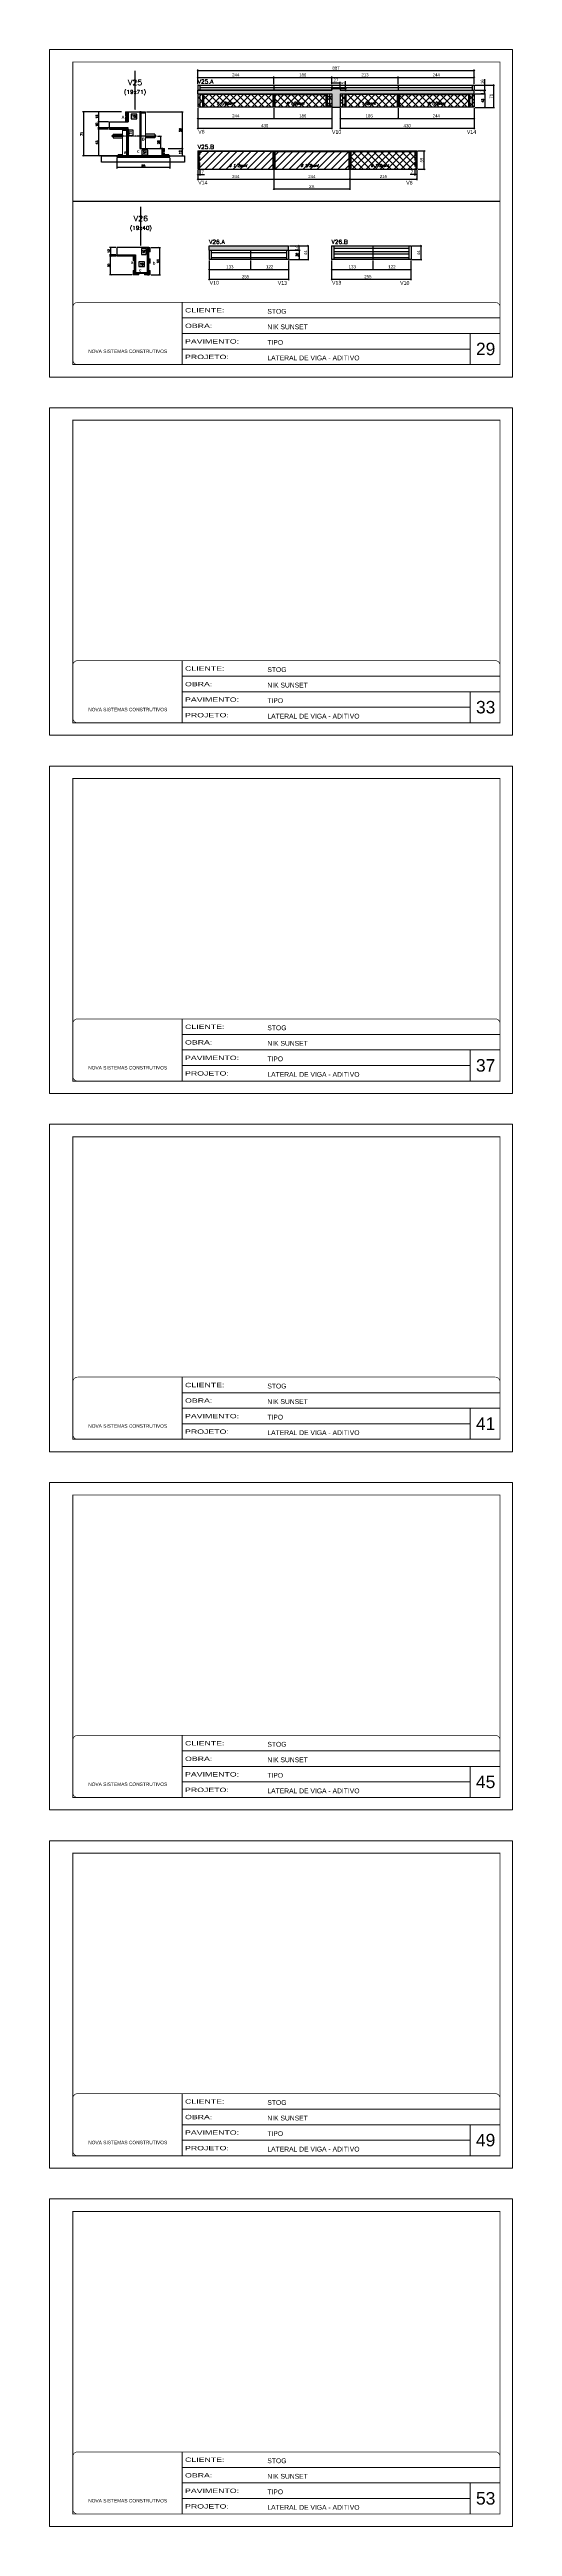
# Model space of a CAD drawing. Extents: x -10448 to -1189, y -11772 to 17235.
# Drawn here: x -10448 to -8963, y 863 to 8804 of the extents above; entities that cross this region are included whole.
import ezdxf
from ezdxf.enums import TextEntityAlignment as Align

# ---------------------------------------------------------------- set-up
doc = ezdxf.new("R2010")
doc.units = 0
for name, pattern in [('CONTINUO', [0]), ('DASHED', [0.75, 0.5, -0.25]), ('HIDDEN', [0.375, 0.25, -0.125])]:
    doc.linetypes.add(name, pattern=pattern)
for name, color, linetype in [('5', 5, 'Continuous'), ('barrote', 251, 'Continuous'), ('COTA', 241, 'Continuous'), ('Cota Seção (2x)', 4, 'Continuous'), ('detalhes', 4, 'Continuous'), ('Painéis', 200, 'Continuous'), ('Reaproveitamento', 251, 'Continuous'), ('SARR_2.2x7', 40, 'Continuous'), ('SARR_3.5x7', 81, 'Continuous'), ('TENSOR', 3, 'Continuous'), ('texto', 7, 'Continuous'), ('Texto de Titulo', 7, 'Continuous'), ('Texto Qtd Sarr', 242, 'Continuous')]:
    doc.layers.add(name, color=color, linetype=linetype)
for name, color, linetype, lineweight in [('CARIMBO', 255, 'Continuous', 9), ('CONCRETO', 251, 'Continuous', 25), ('Folhas', 255, 'Continuous', 9), ('Hachura', 251, 'Continuous', 9), ('Madeira', 126, 'Continuous', 18), ('Sarr 2.2x7', 40, 'Continuous', 9), ('SARRAFO DE PRESSAO', 251, 'DASHED', 9), ('Texto Seção', 7, 'Continuous', 15)]:
    doc.layers.add(name, color=color, linetype=linetype, lineweight=lineweight)
doc.styles.add('ARIAL', font='arial.ttf')
doc.styles.add('COTA TECNICA', font='techl___.ttf', dxfattribs={"height": 10})
doc.styles.add('REGUA-120', font='ROMANS.shx', dxfattribs={"height": 15})
doc.styles.add('Romans', font='romans.shx')
doc.styles.get("Standard").update_dxf_attribs({"font": 'arial.ttf'})
doc.styles.add('TECNICA', font='techb___.ttf', dxfattribs={"height": 10})
doc.styles.add('Tecnologia', font='')
doc.styles.get('Tecnologia').set_extended_font_data('Forgotten Futurist')
doc.dimstyles.new('Cota Paínel', dxfattribs={"dimtxt": 7, "dimasz": 5, "dimexe": 3, "dimexo": 3, "dimgap": 3, "dimtad": 1, "dimdec": 1, "dimzin": 12, "dimdsep": 46, "dimtxsty": 'Romans', "dimblk": 'ARCHTICK', "dimcen": 0, "dimclrd": 4, "dimclre": 4, "dimclrt": 1, "dimadec": 1, "dimazin": 3, "dimtfac": 1, "dimtdec": 1, "dimtmove": 0, "dimatfit": 3, "dimldrblk": 'OBLIQUE', "dimfxl": 1, "dimtolj": 1, "dimtzin": 12, "dimarcsym": 0})
doc.dimstyles.new('Cota Seção (2x)', dxfattribs={"dimtxt": 7, "dimasz": 5, "dimexe": 3, "dimexo": 3, "dimgap": 2, "dimtad": 3, "dimdec": 1, "dimlfac": 0.5, "dimzin": 12, "dimdsep": 46, "dimtxsty": 'Romans', "dimblk": 'ARCHTICK', "dimcen": 0, "dimclrd": 4, "dimclre": 4, "dimclrt": 1, "dimadec": 1, "dimazin": 3, "dimtfac": 1, "dimtdec": 1, "dimtmove": 0, "dimatfit": 3, "dimldrblk": 'OBLIQUE', "dimfxl": 1, "dimtolj": 1, "dimtzin": 12, "dimarcsym": 0})
doc.dimstyles.new('Cota Seção interna', dxfattribs={"dimtxt": 7, "dimasz": 6, "dimexe": 0.18, "dimexo": 2, "dimgap": -4, "dimtad": 3, "dimdec": 1, "dimlfac": 0.5, "dimzin": 12, "dimdsep": 46, "dimtxsty": 'Romans', "dimblk": 'ARCHTICK', "dimcen": 0.09, "dimse1": 1, "dimse2": 1, "dimsd1": 1, "dimsd2": 1, "dimclrd": 180, "dimclre": 5, "dimclrt": 1, "dimadec": 0, "dimazin": 3, "dimtfac": 1, "dimtdec": 1, "dimtofl": 0, "dimtmove": 0, "dimatfit": 3, "dimldrblk": 'ARCHTICK', "dimfxl": 1, "dimtolj": 1, "dimtzin": 0, "dimarcsym": 0})
doc.dimstyles.new('PAINEL', dxfattribs={"dimtxt": 10, "dimasz": 3, "dimexe": 3, "dimexo": 3, "dimgap": 3, "dimtad": 1, "dimdec": 1, "dimzin": 12, "dimdsep": 46, "dimtxsty": 'COTA TECNICA', "dimblk1": 'OBLIQUE', "dimblk2": 'OBLIQUE', "dimsah": 1, "dimcen": 0.9, "dimclrd": 4, "dimclre": 4, "dimclrt": 240, "dimadec": 1, "dimazin": 3, "dimtfac": 1, "dimtdec": 1, "dimtmove": 0, "dimatfit": 3, "dimfxl": 1, "dimtolj": 1, "dimtzin": 12, "dimarcsym": 0})
pattern_1 = [(45, (-141054.283, -17031.849), (-11.2253202, 11.2253202), [])]
pattern_2 = [(45, (-1585, 1252.506), (-11.22532, 11.22532), []), (135, (-1585, 1252.506), (-11.22532, -11.22532), [])]
pattern_3 = [(45, (-141054.283, -17067.971), (-11.2253202, 11.2253202), []), (135, (-141054.283, -17067.971), (-11.2253202, -11.2253202), [])]

# ---------------------------------------------------------------- blocks, each defined once
blk = doc.blocks.new('9999999999')
at = {"color": 30, "linetype": 'CONTINUO'}
for p, q in [((98564.6, 34230.2), (98564.6, 34429.4)), ((98564.6, 34379.6), (99584, 34379.6)), ((98564.6, 34329.8), (99488, 34329.8)), ((99584, 34329.8), (99488, 34329.8)), ((99488, 34329.8), (99488, 34230.2)), ((98564.6, 34280), (99488, 34280))]:
    blk.add_line(p, q, dxfattribs=at)
at = {"color": 30, "linetype": 'CONTINUO', "const_width": 2}
blk.add_lwpolyline([(99584, 34230.2), (99584, 34414.4, 0.414214), (99569, 34429.4), (98229, 34429.4, 0.414214), (98214, 34414.4), (98214, 34245.2, 0.414214), (98229, 34230.2), (99584, 34230.2)], format="xyb", dxfattribs=at)
at = {"layer": 'Folhas'}
blk.add_lwpolyline([(98139, 34190.2), (99624, 34190.2), (99624, 35240.2), (98139, 35240.2)], close=True, dxfattribs=at)
at = {"layer": 'Folhas', "color": 30, "const_width": 3}
blk.add_lwpolyline([(98214, 34230.2), (99584, 34230.2), (99584, 35200.2), (98214, 35200.2)], close=True, dxfattribs=at)
at = {"color": 7, "linetype": 'Continuous', "ltscale": 5, "style": 'ARIAL'}
for s, height, p in [('STOG', 15.48, (98837.7, 34393.1)), ('TIPO', 15.48, (98837.7, 34293.5)), ('NIK SUNSET', 15.48, (98837.7, 34343.3)), ('NOVA SISTEMAS CONSTRUTIVOS', 11.059, (98263.2, 34267.2)), ('LATERAL DE VIGA - ADITIVO', 15.483, (98837.7, 34243.7))]:
    blk.add_text(s, height=height, dxfattribs=at).set_placement(p)
at = {"layer": 'Folhas', "color": 7, "style": 'Tecnologia', "width": 1.5}
for s, p in [('CLIENTE:', (98573.7, 34397.2)), ('OBRA:', (98573.7, 34347.3)), ('PAVIMENTO:', (98573.7, 34297.5)), ('PROJETO:', (98573.7, 34247.7))]:
    blk.add_text(s, height=14, dxfattribs=at).set_placement(p)
blk = doc.blocks.new('titulo1')
at = {"layer": 'Defpoints', "color": 252, "linetype": 'HIDDEN', "ltscale": 2}
blk.add_line((0, 0), (0, 125), dxfattribs=at)
at = {"layer": 'Defpoints', "style": 'Romans', "oblique": 15}
blk.add_attdef('FOLHA', text='', height=10, dxfattribs=at).set_placement((0, 15.6), align=Align.MIDDLE_CENTER)
at = {"layer": 'Texto Qtd Sarr', "color": 3, "style": 'Romans', "oblique": 15}
for tag, height, p in [('TITULO', 17, (0, 71.4)), ('SEÇÃO', 12, (0, 41.5))]:
    blk.add_attdef(tag, text='', height=height, dxfattribs=at).set_placement(p, align=Align.MIDDLE_CENTER)
blk = doc.blocks.new('_Oblique')
at = {"color": 0, "linetype": 'ByBlock', "lineweight": -2}
blk.add_line((-0.5, -0.5), (0.5, 0.5), dxfattribs=at)
blk = doc.blocks.new('*D775')
at = {"layer": 'COTA', "color": 4, "linetype": 'ByBlock', "lineweight": -2, "transparency": 16777216}
for p, q in [((-9973, 8417.3), (-9973, 8385.9)), ((-9973, 8388.9), (-9729, 8388.9)), ((-9729, 8417.3), (-9729, 8385.9))]:
    blk.add_line(p, q, dxfattribs=at)
at = {"layer": 'Defpoints', "color": 0, "linetype": 'ByBlock', "transparency": 16777216}
for p in [(-9973, 8420.3), (-9729, 8420.3), (-9729, 8388.9)]:
    blk.add_point(p, dxfattribs=at)
at = {"layer": 'COTA', "color": 4, "linetype": 'ByBlock', "lineweight": -2, "transparency": 16777216, "xscale": 3, "yscale": 3, "zscale": 3, "rotation": 180}
blk.add_blockref('_Oblique', (-9973, 8388.9), dxfattribs=at)
at = {"layer": 'COTA', "color": 4, "linetype": 'ByBlock', "lineweight": -2, "transparency": 16777216, "xscale": 3, "yscale": 3, "zscale": 3}
blk.add_blockref('_Oblique', (-9729, 8388.9), dxfattribs=at)
at = {"layer": 'COTA', "color": 240, "linetype": 'ByBlock', "transparency": 16777216, "insert": (-9851, 8397), "char_height": 10, "attachment_point": 5, "style": 'COTA TECNICA'}
blk.add_mtext('\\A1;244', dxfattribs=at)
blk = doc.blocks.new('*D776')
at = {"layer": 'COTA', "color": 4, "linetype": 'ByBlock', "lineweight": -2, "transparency": 16777216}
for p, q in [((-9729, 8417.3), (-9729, 8385.9)), ((-9729, 8388.9), (-9485, 8388.9)), ((-9485, 8417.3), (-9485, 8385.9))]:
    blk.add_line(p, q, dxfattribs=at)
at = {"layer": 'Defpoints', "color": 0, "linetype": 'ByBlock', "transparency": 16777216}
for p in [(-9729, 8420.3), (-9485, 8420.3), (-9485, 8388.9)]:
    blk.add_point(p, dxfattribs=at)
at = {"layer": 'COTA', "color": 4, "linetype": 'ByBlock', "lineweight": -2, "transparency": 16777216, "xscale": 3, "yscale": 3, "zscale": 3, "rotation": 180}
blk.add_blockref('_Oblique', (-9729, 8388.9), dxfattribs=at)
at = {"layer": 'COTA', "color": 4, "linetype": 'ByBlock', "lineweight": -2, "transparency": 16777216, "xscale": 3, "yscale": 3, "zscale": 3}
blk.add_blockref('_Oblique', (-9485, 8388.9), dxfattribs=at)
at = {"layer": 'COTA', "color": 240, "linetype": 'ByBlock', "transparency": 16777216, "insert": (-9607, 8397), "char_height": 10, "attachment_point": 5, "style": 'COTA TECNICA'}
blk.add_mtext('\\A1;244', dxfattribs=at)
blk = doc.blocks.new('*D777')
at = {"layer": 'COTA', "color": 4, "linetype": 'ByBlock', "lineweight": -2, "transparency": 16777216}
for p, q in [((-9485, 8417.3), (-9485, 8385.9)), ((-9485, 8388.9), (-9270, 8388.9)), ((-9270, 8417.3), (-9270, 8385.9))]:
    blk.add_line(p, q, dxfattribs=at)
at = {"layer": 'Defpoints', "color": 0, "linetype": 'ByBlock', "transparency": 16777216}
for p in [(-9485, 8420.3), (-9270, 8420.3), (-9270, 8388.9)]:
    blk.add_point(p, dxfattribs=at)
at = {"layer": 'COTA', "color": 4, "linetype": 'ByBlock', "lineweight": -2, "transparency": 16777216, "xscale": 3, "yscale": 3, "zscale": 3, "rotation": 180}
blk.add_blockref('_Oblique', (-9485, 8388.9), dxfattribs=at)
at = {"layer": 'COTA', "color": 4, "linetype": 'ByBlock', "lineweight": -2, "transparency": 16777216, "xscale": 3, "yscale": 3, "zscale": 3}
blk.add_blockref('_Oblique', (-9270, 8388.9), dxfattribs=at)
at = {"layer": 'COTA', "color": 240, "linetype": 'ByBlock', "transparency": 16777216, "insert": (-9377.5, 8397), "char_height": 10, "attachment_point": 5, "style": 'COTA TECNICA'}
blk.add_mtext('\\A1;215', dxfattribs=at)
blk = doc.blocks.new('*D778')
at = {"layer": 'COTA', "color": 4, "linetype": 'ByBlock', "lineweight": -2, "transparency": 16777216}
for p, q in [((-9277, 8403.3), (-9291.7, 8403.3)), ((-9277, 8417.3), (-9277, 8400.3)), ((-9270, 8403.3), (-9277, 8403.3)), ((-9270, 8417.3), (-9270, 8400.3))]:
    blk.add_line(p, q, dxfattribs=at)
at = {"layer": 'Defpoints', "color": 0, "linetype": 'ByBlock', "transparency": 16777216}
for p in [(-9277, 8420.3), (-9270, 8420.3), (-9277, 8403.3)]:
    blk.add_point(p, dxfattribs=at)
at = {"layer": 'COTA', "color": 4, "linetype": 'ByBlock', "lineweight": -2, "transparency": 16777216, "xscale": 3, "yscale": 3, "zscale": 3, "rotation": 180}
blk.add_blockref('_Oblique', (-9277, 8403.3), dxfattribs=at)
at = {"layer": 'COTA', "color": 4, "linetype": 'ByBlock', "lineweight": -2, "transparency": 16777216, "xscale": 3, "yscale": 3, "zscale": 3}
blk.add_blockref('_Oblique', (-9270, 8403.3), dxfattribs=at)
at = {"layer": 'COTA', "color": 240, "linetype": 'ByBlock', "transparency": 16777216, "insert": (-9285.8, 8411.4), "char_height": 10, "attachment_point": 5, "style": 'COTA TECNICA'}
blk.add_mtext('\\A1;7', dxfattribs=at)
blk = doc.blocks.new('*D779')
at = {"layer": 'COTA', "color": 4, "linetype": 'ByBlock', "lineweight": -2, "transparency": 16777216}
for p, q in [((-9973, 8417.3), (-9973, 8400.3)), ((-9973, 8403.3), (-9966, 8403.3)), ((-9966, 8417.3), (-9966, 8400.3)), ((-9966, 8403.3), (-9951.2, 8403.3))]:
    blk.add_line(p, q, dxfattribs=at)
at = {"layer": 'Defpoints', "color": 0, "linetype": 'ByBlock', "transparency": 16777216}
for p in [(-9973, 8420.3), (-9966, 8420.3), (-9966, 8403.3)]:
    blk.add_point(p, dxfattribs=at)
at = {"layer": 'COTA', "color": 4, "linetype": 'ByBlock', "lineweight": -2, "transparency": 16777216, "xscale": 3, "yscale": 3, "zscale": 3, "rotation": 180}
blk.add_blockref('_Oblique', (-9973, 8403.3), dxfattribs=at)
at = {"layer": 'COTA', "color": 4, "linetype": 'ByBlock', "lineweight": -2, "transparency": 16777216, "xscale": 3, "yscale": 3, "zscale": 3}
blk.add_blockref('_Oblique', (-9966, 8403.3), dxfattribs=at)
at = {"layer": 'COTA', "color": 240, "linetype": 'ByBlock', "transparency": 16777216, "insert": (-9957.1, 8411.4), "char_height": 10, "attachment_point": 5, "style": 'COTA TECNICA'}
blk.add_mtext('\\A1;7', dxfattribs=at)
blk = doc.blocks.new('*D780')
at = {"layer": 'COTA', "color": 4, "linetype": 'ByBlock', "lineweight": -2, "transparency": 16777216}
for p, q in [((-9267, 8479.3), (-9243.5, 8479.3)), ((-9267, 8420.3), (-9243.5, 8420.3)), ((-9246.5, 8420.3), (-9246.5, 8479.3))]:
    blk.add_line(p, q, dxfattribs=at)
at = {"layer": 'Defpoints', "color": 0, "linetype": 'ByBlock', "transparency": 16777216}
for p in [(-9270, 8479.3), (-9270, 8420.3), (-9246.5, 8479.3)]:
    blk.add_point(p, dxfattribs=at)
at = {"layer": 'COTA', "color": 4, "linetype": 'ByBlock', "lineweight": -2, "transparency": 16777216, "xscale": 3, "yscale": 3, "zscale": 3}
for p, rotation in [((-9246.5, 8479.3), 90), ((-9246.5, 8420.3), 270)]:
    blk.add_blockref('_Oblique', p, dxfattribs=dict(at, rotation=rotation))
at = {"layer": 'COTA', "color": 240, "linetype": 'ByBlock', "transparency": 16777216, "insert": (-9254.6, 8449.8), "char_height": 10, "attachment_point": 5, "rotation": 90, "style": 'COTA TECNICA'}
blk.add_mtext('\\A1;59', dxfattribs=at)
blk = doc.blocks.new('*D781')
at = {"layer": 'COTA', "color": 4, "linetype": 'ByBlock', "lineweight": -2, "transparency": 16777216}
for p, q in [((-9729, 8417.3), (-9729, 8354.3)), ((-9729, 8357.3), (-9485, 8357.3)), ((-9485, 8417.3), (-9485, 8354.3))]:
    blk.add_line(p, q, dxfattribs=at)
at = {"layer": 'Defpoints', "color": 0, "linetype": 'ByBlock', "transparency": 16777216}
for p in [(-9729, 8420.3), (-9485, 8420.3), (-9485, 8357.3)]:
    blk.add_point(p, dxfattribs=at)
at = {"layer": 'COTA', "color": 4, "linetype": 'ByBlock', "lineweight": -2, "transparency": 16777216, "xscale": 3, "yscale": 3, "zscale": 3, "rotation": 180}
blk.add_blockref('_Oblique', (-9729, 8357.3), dxfattribs=at)
at = {"layer": 'COTA', "color": 4, "linetype": 'ByBlock', "lineweight": -2, "transparency": 16777216, "xscale": 3, "yscale": 3, "zscale": 3}
blk.add_blockref('_Oblique', (-9485, 8357.3), dxfattribs=at)
at = {"layer": 'COTA', "color": 240, "linetype": 'ByBlock', "transparency": 16777216, "insert": (-9607, 8365.3), "char_height": 10, "attachment_point": 5, "style": 'COTA TECNICA'}
blk.add_mtext('\\A1;2X', dxfattribs=at)
blk = doc.blocks.new('*D782')
at = {"layer": 'COTA', "color": 4, "linetype": 'ByBlock', "lineweight": -2, "transparency": 16777216}
for p, q in [((-9973, 8615.9), (-9973, 8580.5)), ((-9973, 8583.5), (-9729, 8583.5)), ((-9729, 8615.9), (-9729, 8580.5))]:
    blk.add_line(p, q, dxfattribs=at)
at = {"layer": 'Defpoints', "color": 0, "linetype": 'ByBlock', "transparency": 16777216}
for p in [(-9973, 8618.9), (-9729, 8618.9), (-9729, 8583.5)]:
    blk.add_point(p, dxfattribs=at)
at = {"layer": 'COTA', "color": 4, "linetype": 'ByBlock', "lineweight": -2, "transparency": 16777216, "xscale": 3, "yscale": 3, "zscale": 3, "rotation": 180}
blk.add_blockref('_Oblique', (-9973, 8583.5), dxfattribs=at)
at = {"layer": 'COTA', "color": 4, "linetype": 'ByBlock', "lineweight": -2, "transparency": 16777216, "xscale": 3, "yscale": 3, "zscale": 3}
blk.add_blockref('_Oblique', (-9729, 8583.5), dxfattribs=at)
at = {"layer": 'COTA', "color": 240, "linetype": 'ByBlock', "transparency": 16777216, "insert": (-9851, 8591.5), "char_height": 10, "attachment_point": 5, "style": 'COTA TECNICA'}
blk.add_mtext('\\A1;244', dxfattribs=at)
blk = doc.blocks.new('*D783')
at = {"layer": 'COTA', "color": 4, "linetype": 'ByBlock', "lineweight": -2, "transparency": 16777216}
for p, q in [((-9729, 8615.9), (-9729, 8580.5)), ((-9729, 8583.5), (-9543, 8583.5)), ((-9543, 8615.9), (-9543, 8580.5))]:
    blk.add_line(p, q, dxfattribs=at)
at = {"layer": 'Defpoints', "color": 0, "linetype": 'ByBlock', "transparency": 16777216}
for p in [(-9729, 8618.9), (-9543, 8618.9), (-9543, 8583.5)]:
    blk.add_point(p, dxfattribs=at)
at = {"layer": 'COTA', "color": 4, "linetype": 'ByBlock', "lineweight": -2, "transparency": 16777216, "xscale": 3, "yscale": 3, "zscale": 3, "rotation": 180}
blk.add_blockref('_Oblique', (-9729, 8583.5), dxfattribs=at)
at = {"layer": 'COTA', "color": 4, "linetype": 'ByBlock', "lineweight": -2, "transparency": 16777216, "xscale": 3, "yscale": 3, "zscale": 3}
blk.add_blockref('_Oblique', (-9543, 8583.5), dxfattribs=at)
at = {"layer": 'COTA', "color": 240, "linetype": 'ByBlock', "transparency": 16777216, "insert": (-9636, 8591.6), "char_height": 10, "attachment_point": 5, "style": 'COTA TECNICA'}
blk.add_mtext('\\A1;186', dxfattribs=at)
blk = doc.blocks.new('*D761')
at = {"layer": 'COTA', "color": 4, "linetype": 'ByBlock', "lineweight": -2, "transparency": 16777216}
for p, q in [((-9973, 8615.9), (-9973, 8548.8)), ((-9543, 8615.9), (-9543, 8548.8)), ((-9973, 8551.8), (-9543, 8551.8))]:
    blk.add_line(p, q, dxfattribs=at)
at = {"layer": 'Defpoints', "color": 0, "linetype": 'ByBlock', "transparency": 16777216}
for p in [(-9973, 8618.9), (-9543, 8618.9), (-9543, 8551.8)]:
    blk.add_point(p, dxfattribs=at)
at = {"layer": 'COTA', "color": 4, "linetype": 'ByBlock', "lineweight": -2, "transparency": 16777216, "xscale": 3, "yscale": 3, "zscale": 3, "rotation": 180}
blk.add_blockref('_Oblique', (-9973, 8551.8), dxfattribs=at)
at = {"layer": 'COTA', "color": 4, "linetype": 'ByBlock', "lineweight": -2, "transparency": 16777216, "xscale": 3, "yscale": 3, "zscale": 3}
blk.add_blockref('_Oblique', (-9543, 8551.8), dxfattribs=at)
at = {"layer": 'COTA', "color": 240, "linetype": 'ByBlock', "transparency": 16777216, "insert": (-9758, 8560.1), "char_height": 10, "attachment_point": 5, "style": 'COTA TECNICA'}
blk.add_mtext('\\A1;430', dxfattribs=at)
blk = doc.blocks.new('*D769')
at = {"layer": 'COTA', "color": 4, "linetype": 'ByBlock', "lineweight": -2, "transparency": 16777216}
for p, q in [((-9516, 8615.9), (-9516, 8580.5)), ((-9516, 8583.5), (-9330, 8583.5)), ((-9330, 8615.9), (-9330, 8580.5))]:
    blk.add_line(p, q, dxfattribs=at)
at = {"layer": 'Defpoints', "color": 0, "linetype": 'ByBlock', "transparency": 16777216}
for p in [(-9516, 8618.9), (-9330, 8618.9), (-9330, 8583.5)]:
    blk.add_point(p, dxfattribs=at)
at = {"layer": 'COTA', "color": 4, "linetype": 'ByBlock', "lineweight": -2, "transparency": 16777216, "xscale": 3, "yscale": 3, "zscale": 3, "rotation": 180}
blk.add_blockref('_Oblique', (-9516, 8583.5), dxfattribs=at)
at = {"layer": 'COTA', "color": 4, "linetype": 'ByBlock', "lineweight": -2, "transparency": 16777216, "xscale": 3, "yscale": 3, "zscale": 3}
blk.add_blockref('_Oblique', (-9330, 8583.5), dxfattribs=at)
at = {"layer": 'COTA', "color": 240, "linetype": 'ByBlock', "transparency": 16777216, "insert": (-9423, 8591.6), "char_height": 10, "attachment_point": 5, "style": 'COTA TECNICA'}
blk.add_mtext('\\A1;186', dxfattribs=at)
blk = doc.blocks.new('*D770')
at = {"layer": 'COTA', "color": 4, "linetype": 'ByBlock', "lineweight": -2, "transparency": 16777216}
for p, q in [((-9330, 8615.9), (-9330, 8580.5)), ((-9330, 8583.5), (-9086, 8583.5)), ((-9086, 8615.9), (-9086, 8580.5))]:
    blk.add_line(p, q, dxfattribs=at)
at = {"layer": 'Defpoints', "color": 0, "linetype": 'ByBlock', "transparency": 16777216}
for p in [(-9330, 8618.9), (-9086, 8618.9), (-9086, 8583.5)]:
    blk.add_point(p, dxfattribs=at)
at = {"layer": 'COTA', "color": 4, "linetype": 'ByBlock', "lineweight": -2, "transparency": 16777216, "xscale": 3, "yscale": 3, "zscale": 3, "rotation": 180}
blk.add_blockref('_Oblique', (-9330, 8583.5), dxfattribs=at)
at = {"layer": 'COTA', "color": 4, "linetype": 'ByBlock', "lineweight": -2, "transparency": 16777216, "xscale": 3, "yscale": 3, "zscale": 3}
blk.add_blockref('_Oblique', (-9086, 8583.5), dxfattribs=at)
at = {"layer": 'COTA', "color": 240, "linetype": 'ByBlock', "transparency": 16777216, "insert": (-9208, 8591.5), "char_height": 10, "attachment_point": 5, "style": 'COTA TECNICA'}
blk.add_mtext('\\A1;244', dxfattribs=at)
blk = doc.blocks.new('*D753')
at = {"layer": 'COTA', "color": 4, "linetype": 'ByBlock', "lineweight": -2, "transparency": 16777216}
for p, q in [((-9516, 8615.9), (-9516, 8548.8)), ((-9086, 8615.9), (-9086, 8548.8)), ((-9516, 8551.8), (-9086, 8551.8))]:
    blk.add_line(p, q, dxfattribs=at)
at = {"layer": 'Defpoints', "color": 0, "linetype": 'ByBlock', "transparency": 16777216}
for p in [(-9516, 8618.9), (-9086, 8618.9), (-9086, 8551.8)]:
    blk.add_point(p, dxfattribs=at)
at = {"layer": 'COTA', "color": 4, "linetype": 'ByBlock', "lineweight": -2, "transparency": 16777216, "xscale": 3, "yscale": 3, "zscale": 3, "rotation": 180}
blk.add_blockref('_Oblique', (-9516, 8551.8), dxfattribs=at)
at = {"layer": 'COTA', "color": 4, "linetype": 'ByBlock', "lineweight": -2, "transparency": 16777216, "xscale": 3, "yscale": 3, "zscale": 3}
blk.add_blockref('_Oblique', (-9086, 8551.8), dxfattribs=at)
at = {"layer": 'COTA', "color": 240, "linetype": 'ByBlock', "transparency": 16777216, "insert": (-9301, 8560.1), "char_height": 10, "attachment_point": 5, "style": 'COTA TECNICA'}
blk.add_mtext('\\A1;430', dxfattribs=at)
blk = doc.blocks.new('*D771')
at = {"layer": 'COTA', "color": 4, "linetype": 'ByBlock', "lineweight": -2, "transparency": 16777216}
for p, q in [((-9543, 8692.9), (-9543, 8717.8)), ((-9543, 8714.8), (-9330, 8714.8)), ((-9330, 8692.9), (-9330, 8717.8))]:
    blk.add_line(p, q, dxfattribs=at)
at = {"layer": 'Defpoints', "color": 0, "linetype": 'ByBlock', "transparency": 16777216}
for p in [(-9543, 8689.9), (-9330, 8714.8), (-9330, 8689.9)]:
    blk.add_point(p, dxfattribs=at)
at = {"layer": 'COTA', "color": 4, "linetype": 'ByBlock', "lineweight": -2, "transparency": 16777216, "xscale": 3, "yscale": 3, "zscale": 3, "rotation": 180}
blk.add_blockref('_Oblique', (-9543, 8714.8), dxfattribs=at)
at = {"layer": 'COTA', "color": 4, "linetype": 'ByBlock', "lineweight": -2, "transparency": 16777216, "xscale": 3, "yscale": 3, "zscale": 3}
blk.add_blockref('_Oblique', (-9330, 8714.8), dxfattribs=at)
at = {"layer": 'COTA', "color": 240, "linetype": 'ByBlock', "transparency": 16777216, "insert": (-9436.5, 8723), "char_height": 10, "attachment_point": 5, "style": 'COTA TECNICA'}
blk.add_mtext('\\A1;213', dxfattribs=at)
blk = doc.blocks.new('*D772')
at = {"layer": 'COTA', "color": 4, "linetype": 'ByBlock', "lineweight": -2, "transparency": 16777216}
for p, q in [((-9330, 8692.9), (-9330, 8717.8)), ((-9330, 8714.8), (-9086, 8714.8)), ((-9086, 8692.9), (-9086, 8717.8))]:
    blk.add_line(p, q, dxfattribs=at)
at = {"layer": 'Defpoints', "color": 0, "linetype": 'ByBlock', "transparency": 16777216}
for p in [(-9330, 8689.9), (-9086, 8714.8), (-9086, 8689.9)]:
    blk.add_point(p, dxfattribs=at)
at = {"layer": 'COTA', "color": 4, "linetype": 'ByBlock', "lineweight": -2, "transparency": 16777216, "xscale": 3, "yscale": 3, "zscale": 3, "rotation": 180}
blk.add_blockref('_Oblique', (-9330, 8714.8), dxfattribs=at)
at = {"layer": 'COTA', "color": 4, "linetype": 'ByBlock', "lineweight": -2, "transparency": 16777216, "xscale": 3, "yscale": 3, "zscale": 3}
blk.add_blockref('_Oblique', (-9086, 8714.8), dxfattribs=at)
at = {"layer": 'COTA', "color": 240, "linetype": 'ByBlock', "transparency": 16777216, "insert": (-9208, 8722.9), "char_height": 10, "attachment_point": 5, "style": 'COTA TECNICA'}
blk.add_mtext('\\A1;244', dxfattribs=at)
blk = doc.blocks.new('*D773')
at = {"layer": 'COTA', "color": 4, "linetype": 'ByBlock', "lineweight": -2, "transparency": 16777216}
for p, q in [((-9973, 8692.9), (-9973, 8717.8)), ((-9973, 8714.8), (-9729, 8714.8)), ((-9729, 8692.9), (-9729, 8717.8))]:
    blk.add_line(p, q, dxfattribs=at)
at = {"layer": 'Defpoints', "color": 0, "linetype": 'ByBlock', "transparency": 16777216}
for p in [(-9973, 8689.9), (-9729, 8714.8), (-9729, 8689.9)]:
    blk.add_point(p, dxfattribs=at)
at = {"layer": 'COTA', "color": 4, "linetype": 'ByBlock', "lineweight": -2, "transparency": 16777216, "xscale": 3, "yscale": 3, "zscale": 3, "rotation": 180}
blk.add_blockref('_Oblique', (-9973, 8714.8), dxfattribs=at)
at = {"layer": 'COTA', "color": 4, "linetype": 'ByBlock', "lineweight": -2, "transparency": 16777216, "xscale": 3, "yscale": 3, "zscale": 3}
blk.add_blockref('_Oblique', (-9729, 8714.8), dxfattribs=at)
at = {"layer": 'COTA', "color": 240, "linetype": 'ByBlock', "transparency": 16777216, "insert": (-9851, 8722.9), "char_height": 10, "attachment_point": 5, "style": 'COTA TECNICA'}
blk.add_mtext('\\A1;244', dxfattribs=at)
blk = doc.blocks.new('*D754')
at = {"layer": 'COTA', "color": 4, "linetype": 'ByBlock', "lineweight": -2, "transparency": 16777216}
for p, q in [((-9729, 8692.9), (-9729, 8717.8)), ((-9729, 8714.8), (-9543, 8714.8)), ((-9543, 8692.9), (-9543, 8717.8))]:
    blk.add_line(p, q, dxfattribs=at)
at = {"layer": 'Defpoints', "color": 0, "linetype": 'ByBlock', "transparency": 16777216}
for p in [(-9729, 8689.9), (-9543, 8714.8), (-9543, 8689.9)]:
    blk.add_point(p, dxfattribs=at)
at = {"layer": 'COTA', "color": 4, "linetype": 'ByBlock', "lineweight": -2, "transparency": 16777216, "xscale": 3, "yscale": 3, "zscale": 3, "rotation": 180}
blk.add_blockref('_Oblique', (-9729, 8714.8), dxfattribs=at)
at = {"layer": 'COTA', "color": 4, "linetype": 'ByBlock', "lineweight": -2, "transparency": 16777216, "xscale": 3, "yscale": 3, "zscale": 3}
blk.add_blockref('_Oblique', (-9543, 8714.8), dxfattribs=at)
at = {"layer": 'COTA', "color": 240, "linetype": 'ByBlock', "transparency": 16777216, "insert": (-9636, 8722.9), "char_height": 10, "attachment_point": 5, "style": 'COTA TECNICA'}
blk.add_mtext('\\A1;186', dxfattribs=at)
blk = doc.blocks.new('_ArchTick')
at = {"color": 0, "linetype": 'ByBlock', "const_width": 0.15}
blk.add_lwpolyline([(-0.5, -0.5), (0.5, 0.5)], dxfattribs=at)
blk = doc.blocks.new('*D755')
at = {"layer": 'COTA', "color": 4, "lineweight": -2, "transparency": 16777216}
for p, q in [((-9083, 8661.9), (-9049.5, 8661.9)), ((-9052.5, 8661.9), (-9052.5, 8618.9)), ((-9083, 8618.9), (-9049.5, 8618.9))]:
    blk.add_line(p, q, dxfattribs=at)
at = {"layer": 'Defpoints', "color": 0, "transparency": 16777216}
for p in [(-9086, 8661.9), (-9086, 8618.9), (-9052.5, 8618.9)]:
    blk.add_point(p, dxfattribs=at)
at = {"layer": 'COTA', "color": 4, "lineweight": -2, "transparency": 16777216, "xscale": 5, "yscale": 5, "zscale": 5}
for p, rotation in [((-9052.5, 8661.9), 90), ((-9052.5, 8618.9), 270)]:
    blk.add_blockref('_ArchTick', p, dxfattribs=dict(at, rotation=rotation))
at = {"layer": 'COTA', "color": 1, "transparency": 16777216, "insert": (-9059, 8640.4), "char_height": 7, "attachment_point": 5, "rotation": 90, "style": 'Romans'}
blk.add_mtext('\\A1;43', dxfattribs=at)
blk = doc.blocks.new('*D756')
at = {"layer": 'COTA', "color": 4, "linetype": 'ByBlock', "lineweight": -2, "transparency": 16777216}
for p, q in [((-9083, 8673.9), (-9049.5, 8673.9)), ((-9083, 8661.9), (-9049.5, 8661.9)), ((-9052.5, 8661.9), (-9052.5, 8673.9))]:
    blk.add_line(p, q, dxfattribs=at)
at = {"layer": 'Defpoints', "color": 0, "linetype": 'ByBlock', "transparency": 16777216}
for p in [(-9086, 8673.9), (-9086, 8661.9), (-9052.5, 8673.9)]:
    blk.add_point(p, dxfattribs=at)
at = {"layer": 'COTA', "color": 4, "linetype": 'ByBlock', "lineweight": -2, "transparency": 16777216, "xscale": 3, "yscale": 3, "zscale": 3}
for p, rotation in [((-9052.5, 8673.9), 90), ((-9052.5, 8661.9), 270)]:
    blk.add_blockref('_Oblique', p, dxfattribs=dict(at, rotation=rotation))
at = {"layer": 'COTA', "color": 240, "linetype": 'ByBlock', "transparency": 16777216, "insert": (-9060.5, 8667.9), "char_height": 10, "attachment_point": 5, "rotation": 90, "style": 'COTA TECNICA'}
blk.add_mtext('\\A1;12', dxfattribs=at)
blk = doc.blocks.new('*D757')
at = {"layer": 'COTA', "color": 4, "linetype": 'ByBlock', "lineweight": -2, "transparency": 16777216}
for p, q in [((-9083, 8689.9), (-9020.7, 8689.9)), ((-9023.7, 8689.9), (-9023.7, 8618.9)), ((-9083, 8618.9), (-9020.7, 8618.9))]:
    blk.add_line(p, q, dxfattribs=at)
at = {"layer": 'Defpoints', "color": 0, "linetype": 'ByBlock', "transparency": 16777216}
for p in [(-9086, 8689.9), (-9086, 8618.9), (-9023.7, 8618.9)]:
    blk.add_point(p, dxfattribs=at)
at = {"layer": 'COTA', "color": 4, "linetype": 'ByBlock', "lineweight": -2, "transparency": 16777216, "xscale": 3, "yscale": 3, "zscale": 3}
for p, rotation in [((-9023.7, 8689.9), 90), ((-9023.7, 8618.9), 270)]:
    blk.add_blockref('_Oblique', p, dxfattribs=dict(at, rotation=rotation))
at = {"layer": 'COTA', "color": 240, "linetype": 'ByBlock', "transparency": 16777216, "insert": (-9031.8, 8654.4), "char_height": 10, "attachment_point": 5, "rotation": 90, "style": 'COTA TECNICA'}
blk.add_mtext('\\A1;71', dxfattribs=at)
blk = doc.blocks.new('*D758')
at = {"layer": 'COTA', "color": 4, "linetype": 'ByBlock', "lineweight": -2, "transparency": 16777216}
for p, q in [((-9083, 8689.9), (-9048.8, 8689.9)), ((-9083, 8673.9), (-9048.8, 8673.9)), ((-9051.8, 8689.9), (-9051.8, 8708.9)), ((-9051.8, 8673.9), (-9051.8, 8689.9))]:
    blk.add_line(p, q, dxfattribs=at)
at = {"layer": 'Defpoints', "color": 0, "linetype": 'ByBlock', "transparency": 16777216}
for p in [(-9086, 8689.9), (-9086, 8673.9), (-9051.8, 8689.9)]:
    blk.add_point(p, dxfattribs=at)
at = {"layer": 'COTA', "color": 4, "linetype": 'ByBlock', "lineweight": -2, "transparency": 16777216, "xscale": 3, "yscale": 3, "zscale": 3}
for p, rotation in [((-9051.8, 8689.9), 90), ((-9051.8, 8673.9), 270)]:
    blk.add_blockref('_Oblique', p, dxfattribs=dict(at, rotation=rotation))
at = {"layer": 'COTA', "color": 240, "linetype": 'ByBlock', "transparency": 16777216, "insert": (-9059.9, 8700.9), "char_height": 10, "attachment_point": 5, "rotation": 90, "style": 'COTA TECNICA'}
blk.add_mtext('\\A1;16', dxfattribs=at)
blk = doc.blocks.new('*D759')
at = {"layer": 'COTA', "color": 4, "linetype": 'ByBlock', "lineweight": -2, "transparency": 16777216}
for p, q in [((-9973, 8692.9), (-9973, 8739.7)), ((-9973, 8736.7), (-9086, 8736.7)), ((-9086, 8692.9), (-9086, 8739.7))]:
    blk.add_line(p, q, dxfattribs=at)
at = {"layer": 'Defpoints', "color": 0, "linetype": 'ByBlock', "transparency": 16777216}
for p in [(-9086, 8736.7), (-9973, 8689.9), (-9086, 8689.9)]:
    blk.add_point(p, dxfattribs=at)
at = {"layer": 'COTA', "color": 4, "linetype": 'ByBlock', "lineweight": -2, "transparency": 16777216, "xscale": 3, "yscale": 3, "zscale": 3, "rotation": 180}
blk.add_blockref('_Oblique', (-9973, 8736.7), dxfattribs=at)
at = {"layer": 'COTA', "color": 4, "linetype": 'ByBlock', "lineweight": -2, "transparency": 16777216, "xscale": 3, "yscale": 3, "zscale": 3}
blk.add_blockref('_Oblique', (-9086, 8736.7), dxfattribs=at)
at = {"layer": 'COTA', "color": 240, "linetype": 'ByBlock', "transparency": 16777216, "insert": (-9529.5, 8744.8), "char_height": 10, "attachment_point": 5, "style": 'COTA TECNICA'}
blk.add_mtext('\\A1;887', dxfattribs=at)
blk = doc.blocks.new('*D774')
at = {"layer": 'COTA', "color": 4, "linetype": 'ByBlock', "lineweight": -2, "transparency": 16777216}
for p, q in [((-9513, 8678.9), (-9496.2, 8678.9)), ((-9513, 8673.9), (-9496.2, 8673.9)), ((-9499.2, 8678.9), (-9499.2, 8703.1)), ((-9499.2, 8673.9), (-9499.2, 8678.9)), ((-9499.2, 8673.9), (-9499.2, 8670.9))]:
    blk.add_line(p, q, dxfattribs=at)
at = {"layer": 'Defpoints', "color": 0, "linetype": 'ByBlock', "transparency": 16777216}
for p in [(-9516, 8678.9), (-9516, 8673.9), (-9499.2, 8678.9)]:
    blk.add_point(p, dxfattribs=at)
at = {"layer": 'COTA', "color": 4, "linetype": 'ByBlock', "lineweight": -2, "transparency": 16777216, "xscale": 3, "yscale": 3, "zscale": 3}
for p, rotation in [((-9499.2, 8678.9), 270), ((-9499.2, 8673.9), 90)]:
    blk.add_blockref('_Oblique', p, dxfattribs=dict(at, rotation=rotation))
at = {"layer": 'COTA', "color": 240, "linetype": 'ByBlock', "transparency": 16777216, "insert": (-9507.3, 8697), "char_height": 10, "attachment_point": 5, "rotation": 90, "style": 'COTA TECNICA'}
blk.add_mtext('\\A1;5', dxfattribs=at)
blk = doc.blocks.new('*D760')
at = {"layer": 'COTA', "color": 4, "linetype": 'ByBlock', "lineweight": -2, "transparency": 16777216}
for p, q in [((-9543, 8692.9), (-9543, 8700.7)), ((-9543, 8697.7), (-9516, 8697.7)), ((-9516, 8681.9), (-9516, 8700.7))]:
    blk.add_line(p, q, dxfattribs=at)
at = {"layer": 'Defpoints', "color": 0, "linetype": 'ByBlock', "transparency": 16777216}
for p in [(-9543, 8689.9), (-9516, 8697.7), (-9516, 8678.9)]:
    blk.add_point(p, dxfattribs=at)
at = {"layer": 'COTA', "color": 4, "linetype": 'ByBlock', "lineweight": -2, "transparency": 16777216, "xscale": 3, "yscale": 3, "zscale": 3, "rotation": 180}
blk.add_blockref('_Oblique', (-9543, 8697.7), dxfattribs=at)
at = {"layer": 'COTA', "color": 4, "linetype": 'ByBlock', "lineweight": -2, "transparency": 16777216, "xscale": 3, "yscale": 3, "zscale": 3}
blk.add_blockref('_Oblique', (-9516, 8697.7), dxfattribs=at)
at = {"layer": 'COTA', "color": 240, "linetype": 'ByBlock', "transparency": 16777216, "insert": (-9529.5, 8705.8), "char_height": 10, "attachment_point": 5, "style": 'COTA TECNICA'}
blk.add_mtext('\\A1;27', dxfattribs=at)
blk = doc.blocks.new('*D751')
at = {"layer": 'COTA', "color": 4, "lineweight": -2, "transparency": 16777216}
for p, q in [((-10137.3, 8604.9), (-10020.1, 8604.9)), ((-10023.1, 8604.9), (-10023.1, 8486.9)), ((-10067.3, 8486.9), (-10020.1, 8486.9))]:
    blk.add_line(p, q, dxfattribs=at)
at = {"layer": 'Defpoints', "color": 0, "transparency": 16777216}
for p in [(-10140.3, 8604.9), (-10070.3, 8486.9), (-10023.1, 8486.9)]:
    blk.add_point(p, dxfattribs=at)
at = {"layer": 'COTA', "color": 4, "lineweight": -2, "transparency": 16777216, "xscale": 5, "yscale": 5, "zscale": 5}
for p, rotation in [((-10023.1, 8604.9), 90), ((-10023.1, 8486.9), 270)]:
    blk.add_blockref('_ArchTick', p, dxfattribs=dict(at, rotation=rotation))
at = {"layer": 'COTA', "color": 1, "transparency": 16777216, "insert": (-10028.6, 8545.9), "char_height": 7, "attachment_point": 5, "rotation": 90, "style": 'Romans'}
blk.add_mtext('\\A1;59', dxfattribs=at)
blk = doc.blocks.new('*D752')
at = {"layer": 'COTA', "color": 4, "lineweight": -2, "transparency": 16777216}
for p, q in [((-10217.3, 8604.9), (-10293.7, 8604.9)), ((-10290.7, 8604.9), (-10290.7, 8572.9)), ((-10259.3, 8572.9), (-10293.7, 8572.9))]:
    blk.add_line(p, q, dxfattribs=at)
at = {"layer": 'Defpoints', "color": 0, "transparency": 16777216}
for p in [(-10214.3, 8604.9), (-10290.7, 8572.9), (-10256.3, 8572.9)]:
    blk.add_point(p, dxfattribs=at)
at = {"layer": 'COTA', "color": 4, "lineweight": -2, "transparency": 16777216, "xscale": 5, "yscale": 5, "zscale": 5}
for p, rotation in [((-10290.7, 8604.9), 90), ((-10290.7, 8572.9), 270)]:
    blk.add_blockref('_ArchTick', p, dxfattribs=dict(at, rotation=rotation))
at = {"layer": 'COTA', "color": 1, "transparency": 16777216, "insert": (-10296.2, 8588.9), "char_height": 7, "attachment_point": 5, "rotation": 90, "style": 'Romans'}
blk.add_mtext('\\A1;16', dxfattribs=at)
blk = doc.blocks.new('*D749')
at = {"layer": 'Cota Seção (2x)', "color": 180, "lineweight": -2, "transparency": 16777216}
for p, q in [((-10132.5, 8481.9), (-10152.1, 8481.9)), ((-10152.1, 8481.9), (-10152.1, 8466.9)), ((-10152.1, 8466.9), (-10132.5, 8466.9)), ((-10132.5, 8466.9), (-10132.5, 8481.9))]:
    blk.add_line(p, q, dxfattribs=at)
at = {"layer": 'Defpoints', "color": 0, "transparency": 16777216}
for p in [(-10196.3, 8470.9), (-10196.3, 8462.9), (-10088.3, 8470.9)]:
    blk.add_point(p, dxfattribs=at)
at = {"layer": 'Cota Seção (2x)', "color": 1, "transparency": 16777216, "insert": (-10142.3, 8474.4), "char_height": 7, "attachment_point": 5, "style": 'Romans'}
blk.add_mtext('\\A1;54', dxfattribs=at)
blk = doc.blocks.new('*D762')
at = {"layer": 'COTA', "color": 4, "lineweight": -2, "transparency": 16777216}
for p, q in [((-10102.3, 8526.8), (-10089.6, 8526.8)), ((-10092.6, 8526.8), (-10092.6, 8486.9)), ((-10102.3, 8486.9), (-10089.6, 8486.9))]:
    blk.add_line(p, q, dxfattribs=at)
at = {"layer": 'Defpoints', "color": 0, "transparency": 16777216}
for p in [(-10105.3, 8526.8), (-10105.3, 8486.9), (-10092.6, 8486.9)]:
    blk.add_point(p, dxfattribs=at)
at = {"layer": 'COTA', "color": 4, "lineweight": -2, "transparency": 16777216, "xscale": 5, "yscale": 5, "zscale": 5}
for p, rotation in [((-10092.6, 8526.8), 90), ((-10092.6, 8486.9), 270)]:
    blk.add_blockref('_ArchTick', p, dxfattribs=dict(at, rotation=rotation))
at = {"layer": 'COTA', "color": 1, "transparency": 16777216, "insert": (-10098.1, 8506.9), "char_height": 7, "attachment_point": 5, "rotation": 90, "style": 'Romans'}
blk.add_mtext('\\A1;20', dxfattribs=at)
blk = doc.blocks.new('*D763')
at = {"layer": 'COTA', "color": 4, "lineweight": -2, "transparency": 16777216}
for p, q in [((-10259.3, 8572.9), (-10293.7, 8572.9)), ((-10259.3, 8552.9), (-10293.7, 8552.9)), ((-10290.7, 8572.9), (-10290.7, 8552.9))]:
    blk.add_line(p, q, dxfattribs=at)
at = {"layer": 'Defpoints', "color": 0, "transparency": 16777216}
for p in [(-10290.7, 8552.9), (-10256.3, 8572.9), (-10256.3, 8552.9)]:
    blk.add_point(p, dxfattribs=at)
at = {"layer": 'COTA', "color": 4, "lineweight": -2, "transparency": 16777216, "xscale": 5, "yscale": 5, "zscale": 5}
for p, rotation in [((-10290.7, 8572.9), 90), ((-10290.7, 8552.9), 270)]:
    blk.add_blockref('_ArchTick', p, dxfattribs=dict(at, rotation=rotation))
at = {"layer": 'COTA', "color": 1, "transparency": 16777216, "insert": (-10296.2, 8562.9), "char_height": 7, "attachment_point": 5, "rotation": 90, "style": 'Romans'}
blk.add_mtext('\\A1;10', dxfattribs=at)
blk = doc.blocks.new('*D764')
at = {"layer": 'COTA', "color": 4, "lineweight": -2, "transparency": 16777216}
for p, q in [((-10259.3, 8548.9), (-10293.7, 8548.9)), ((-10290.7, 8548.9), (-10290.7, 8462.9)), ((-10217.3, 8462.9), (-10293.7, 8462.9))]:
    blk.add_line(p, q, dxfattribs=at)
at = {"layer": 'Defpoints', "color": 0, "transparency": 16777216}
for p in [(-10256.3, 8548.9), (-10290.7, 8462.9), (-10214.3, 8462.9)]:
    blk.add_point(p, dxfattribs=at)
at = {"layer": 'COTA', "color": 4, "lineweight": -2, "transparency": 16777216, "xscale": 5, "yscale": 5, "zscale": 5}
for p, rotation in [((-10290.7, 8548.9), 90), ((-10290.7, 8462.9), 270)]:
    blk.add_blockref('_ArchTick', p, dxfattribs=dict(at, rotation=rotation))
at = {"layer": 'COTA', "color": 1, "transparency": 16777216, "insert": (-10296.2, 8505.9), "char_height": 7, "attachment_point": 5, "rotation": 90, "style": 'Romans'}
blk.add_mtext('\\A1;43', dxfattribs=at)
blk = doc.blocks.new('*D750')
at = {"layer": 'COTA', "color": 4, "lineweight": -2, "transparency": 16777216}
for p, q in [((-10076.9, 8462.9), (-10020.1, 8462.9)), ((-10067.3, 8486.9), (-10020.1, 8486.9)), ((-10023.1, 8486.9), (-10023.1, 8462.9))]:
    blk.add_line(p, q, dxfattribs=at)
at = {"layer": 'Defpoints', "color": 0, "transparency": 16777216}
for p in [(-10079.9, 8462.9), (-10070.3, 8486.9), (-10023.1, 8462.9)]:
    blk.add_point(p, dxfattribs=at)
at = {"layer": 'COTA', "color": 4, "lineweight": -2, "transparency": 16777216, "xscale": 5, "yscale": 5, "zscale": 5}
for p, rotation in [((-10023.1, 8486.9), 90), ((-10023.1, 8462.9), 270)]:
    blk.add_blockref('_ArchTick', p, dxfattribs=dict(at, rotation=rotation))
at = {"layer": 'COTA', "color": 1, "transparency": 16777216, "insert": (-10028.6, 8474.9), "char_height": 7, "attachment_point": 5, "rotation": 90, "style": 'Romans'}
blk.add_mtext('\\A1;12', dxfattribs=at)
blk = doc.blocks.new('*D765')
at = {"layer": 'COTA', "color": 4, "lineweight": -2, "transparency": 16777216}
for p, q in [((-10217.3, 8604.9), (-10342.5, 8604.9)), ((-10339.5, 8604.9), (-10339.5, 8462.9)), ((-10217.3, 8462.9), (-10342.5, 8462.9))]:
    blk.add_line(p, q, dxfattribs=at)
at = {"layer": 'Defpoints', "color": 0, "transparency": 16777216}
for p in [(-10214.3, 8604.9), (-10339.5, 8462.9), (-10214.3, 8462.9)]:
    blk.add_point(p, dxfattribs=at)
at = {"layer": 'COTA', "color": 4, "lineweight": -2, "transparency": 16777216, "xscale": 5, "yscale": 5, "zscale": 5}
for p, rotation in [((-10339.5, 8604.9), 90), ((-10339.5, 8462.9), 270)]:
    blk.add_blockref('_ArchTick', p, dxfattribs=dict(at, rotation=rotation))
at = {"layer": 'COTA', "color": 1, "transparency": 16777216, "insert": (-10345, 8533.9), "char_height": 7, "attachment_point": 5, "rotation": 90, "style": 'Romans'}
blk.add_mtext('\\A1;71', dxfattribs=at)
blk = doc.blocks.new('*D766')
at = {"layer": 'Cota Seção (2x)', "color": 180, "lineweight": -2, "transparency": 16777216}
for p, q in [((-10180.4, 8546.1), (-10195.4, 8546.1)), ((-10195.4, 8546.1), (-10195.4, 8528.8)), ((-10195.4, 8528.8), (-10180.4, 8528.8)), ((-10180.4, 8528.8), (-10180.4, 8546.1))]:
    blk.add_line(p, q, dxfattribs=at)
at = {"layer": 'Defpoints', "color": 0, "transparency": 16777216}
for p in [(-10196.3, 8604.9), (-10196.3, 8462.9), (-10176.4, 8462.9)]:
    blk.add_point(p, dxfattribs=at)
at = {"layer": 'Cota Seção (2x)', "color": 1, "transparency": 16777216, "insert": (-10187.9, 8537.5), "char_height": 7, "attachment_point": 5, "rotation": 90, "style": 'Romans'}
blk.add_mtext('\\A1;71', dxfattribs=at)
blk = doc.blocks.new('*D767')
at = {"layer": 'COTA', "color": 4, "lineweight": -2, "transparency": 16777216}
for p, q in [((-10232, 8456.3), (-10232, 8422.9)), ((-10062, 8425.9), (-10232, 8425.9)), ((-10062, 8456.3), (-10062, 8422.9))]:
    blk.add_line(p, q, dxfattribs=at)
at = {"layer": 'Defpoints', "color": 0, "transparency": 16777216}
for p in [(-10232, 8459.3), (-10232, 8425.9), (-10062, 8459.3)]:
    blk.add_point(p, dxfattribs=at)
at = {"layer": 'COTA', "color": 4, "lineweight": -2, "transparency": 16777216, "xscale": 5, "yscale": 5, "zscale": 5, "rotation": 180}
blk.add_blockref('_ArchTick', (-10232, 8425.9), dxfattribs=at)
at = {"layer": 'COTA', "color": 4, "lineweight": -2, "transparency": 16777216, "xscale": 5, "yscale": 5, "zscale": 5}
blk.add_blockref('_ArchTick', (-10062, 8425.9), dxfattribs=at)
at = {"layer": 'COTA', "color": 1, "transparency": 16777216, "insert": (-10147, 8431.4), "char_height": 7, "attachment_point": 5, "style": 'Romans'}
blk.add_mtext('\\A1;85', dxfattribs=at)
blk = doc.blocks.new('*D768')
at = {"layer": 'Cota Seção (2x)', "color": 180, "lineweight": -2, "transparency": 16777216}
for p, q in [((-10168.3, 8597.4), (-10186.3, 8597.4)), ((-10186.3, 8597.4), (-10186.3, 8582.4)), ((-10186.3, 8582.4), (-10168.3, 8582.4)), ((-10168.3, 8582.4), (-10168.3, 8597.4))]:
    blk.add_line(p, q, dxfattribs=at)
at = {"layer": 'Defpoints', "color": 0, "transparency": 16777216}
for p in [(-10196.3, 8604.9), (-10196.3, 8578.4), (-10158.3, 8604.9)]:
    blk.add_point(p, dxfattribs=at)
at = {"layer": 'Cota Seção (2x)', "color": 1, "transparency": 16777216, "insert": (-10177.3, 8589.9), "char_height": 7, "attachment_point": 5, "style": 'Romans'}
blk.add_mtext('\\A1;19', dxfattribs=at)
blk = doc.blocks.new('*D786')
at = {"layer": 'COTA', "color": 4, "lineweight": -2, "transparency": 16777216}
for p, q in [((-9678.3, 8160.8), (-9644.7, 8160.8)), ((-9678.3, 8130.8), (-9644.7, 8130.8)), ((-9647.7, 8160.8), (-9647.7, 8130.8))]:
    blk.add_line(p, q, dxfattribs=at)
at = {"layer": 'Defpoints', "color": 0, "transparency": 16777216}
for p in [(-9681.3, 8160.8), (-9681.3, 8130.8), (-9647.7, 8130.8)]:
    blk.add_point(p, dxfattribs=at)
at = {"layer": 'COTA', "color": 4, "lineweight": -2, "transparency": 16777216, "xscale": 5, "yscale": 5, "zscale": 5}
for p, rotation in [((-9647.7, 8160.8), 90), ((-9647.7, 8130.8), 270)]:
    blk.add_blockref('_ArchTick', p, dxfattribs=dict(at, rotation=rotation))
at = {"layer": 'COTA', "color": 1, "transparency": 16777216, "insert": (-9654.2, 8145.8), "char_height": 7, "attachment_point": 5, "rotation": 90, "style": 'Romans'}
blk.add_mtext('\\A1;30', dxfattribs=at)
blk = doc.blocks.new('*D791')
at = {"layer": 'COTA', "color": 4, "linetype": 'ByBlock', "lineweight": -2, "transparency": 16777216}
for p, q in [((-9936.3, 8127.8), (-9936.3, 8096.4)), ((-9803.3, 8127.8), (-9803.3, 8096.4)), ((-9936.3, 8099.4), (-9803.3, 8099.4))]:
    blk.add_line(p, q, dxfattribs=at)
at = {"layer": 'Defpoints', "color": 0, "linetype": 'ByBlock', "transparency": 16777216}
for p in [(-9936.3, 8130.8), (-9803.3, 8130.8), (-9803.3, 8099.4)]:
    blk.add_point(p, dxfattribs=at)
at = {"layer": 'COTA', "color": 4, "linetype": 'ByBlock', "lineweight": -2, "transparency": 16777216, "xscale": 3, "yscale": 3, "zscale": 3, "rotation": 180}
blk.add_blockref('_Oblique', (-9936.3, 8099.4), dxfattribs=at)
at = {"layer": 'COTA', "color": 4, "linetype": 'ByBlock', "lineweight": -2, "transparency": 16777216, "xscale": 3, "yscale": 3, "zscale": 3}
blk.add_blockref('_Oblique', (-9803.3, 8099.4), dxfattribs=at)
at = {"layer": 'COTA', "color": 240, "linetype": 'ByBlock', "transparency": 16777216, "insert": (-9869.8, 8107.6), "char_height": 10, "attachment_point": 5, "style": 'COTA TECNICA'}
blk.add_mtext('\\A1;133', dxfattribs=at)
blk = doc.blocks.new('*D792')
at = {"layer": 'COTA', "color": 4, "linetype": 'ByBlock', "lineweight": -2, "transparency": 16777216}
for p, q in [((-9803.3, 8127.8), (-9803.3, 8096.4)), ((-9681.3, 8127.8), (-9681.3, 8096.4)), ((-9803.3, 8099.4), (-9681.3, 8099.4))]:
    blk.add_line(p, q, dxfattribs=at)
at = {"layer": 'Defpoints', "color": 0, "linetype": 'ByBlock', "transparency": 16777216}
for p in [(-9803.3, 8130.8), (-9681.3, 8130.8), (-9681.3, 8099.4)]:
    blk.add_point(p, dxfattribs=at)
at = {"layer": 'COTA', "color": 4, "linetype": 'ByBlock', "lineweight": -2, "transparency": 16777216, "xscale": 3, "yscale": 3, "zscale": 3, "rotation": 180}
blk.add_blockref('_Oblique', (-9803.3, 8099.4), dxfattribs=at)
at = {"layer": 'COTA', "color": 4, "linetype": 'ByBlock', "lineweight": -2, "transparency": 16777216, "xscale": 3, "yscale": 3, "zscale": 3}
blk.add_blockref('_Oblique', (-9681.3, 8099.4), dxfattribs=at)
at = {"layer": 'COTA', "color": 240, "linetype": 'ByBlock', "transparency": 16777216, "insert": (-9742.3, 8107.4), "char_height": 10, "attachment_point": 5, "style": 'COTA TECNICA'}
blk.add_mtext('\\A1;122', dxfattribs=at)
blk = doc.blocks.new('*D787')
at = {"layer": 'COTA', "color": 4, "linetype": 'ByBlock', "lineweight": -2, "transparency": 16777216}
for p, q in [((-9936.3, 8127.8), (-9936.3, 8064.7)), ((-9681.3, 8127.8), (-9681.3, 8064.7)), ((-9936.3, 8067.7), (-9681.3, 8067.7))]:
    blk.add_line(p, q, dxfattribs=at)
at = {"layer": 'Defpoints', "color": 0, "linetype": 'ByBlock', "transparency": 16777216}
for p in [(-9936.3, 8130.8), (-9681.3, 8130.8), (-9681.3, 8067.7)]:
    blk.add_point(p, dxfattribs=at)
at = {"layer": 'COTA', "color": 4, "linetype": 'ByBlock', "lineweight": -2, "transparency": 16777216, "xscale": 3, "yscale": 3, "zscale": 3, "rotation": 180}
blk.add_blockref('_Oblique', (-9936.3, 8067.7), dxfattribs=at)
at = {"layer": 'COTA', "color": 4, "linetype": 'ByBlock', "lineweight": -2, "transparency": 16777216, "xscale": 3, "yscale": 3, "zscale": 3}
blk.add_blockref('_Oblique', (-9681.3, 8067.7), dxfattribs=at)
at = {"layer": 'COTA', "color": 240, "linetype": 'ByBlock', "transparency": 16777216, "insert": (-9819.5, 8075.9), "char_height": 10, "attachment_point": 5, "style": 'COTA TECNICA'}
blk.add_mtext('\\A1;255', dxfattribs=at)
blk = doc.blocks.new('*D793')
at = {"layer": 'COTA', "color": 4, "linetype": 'ByBlock', "lineweight": -2, "transparency": 16777216}
for p, q in [((-9678.3, 8174.8), (-9644.7, 8174.8)), ((-9678.3, 8160.8), (-9644.7, 8160.8)), ((-9647.7, 8160.8), (-9647.7, 8174.8))]:
    blk.add_line(p, q, dxfattribs=at)
at = {"layer": 'Defpoints', "color": 0, "linetype": 'ByBlock', "transparency": 16777216}
for p in [(-9681.3, 8174.8), (-9681.3, 8160.8), (-9647.7, 8174.8)]:
    blk.add_point(p, dxfattribs=at)
at = {"layer": 'COTA', "color": 4, "linetype": 'ByBlock', "lineweight": -2, "transparency": 16777216, "xscale": 3, "yscale": 3, "zscale": 3}
for p, rotation in [((-9647.7, 8174.8), 90), ((-9647.7, 8160.8), 270)]:
    blk.add_blockref('_Oblique', p, dxfattribs=dict(at, rotation=rotation))
at = {"layer": 'COTA', "color": 240, "linetype": 'ByBlock', "transparency": 16777216, "insert": (-9655.8, 8167.8), "char_height": 10, "attachment_point": 5, "rotation": 90, "style": 'COTA TECNICA'}
blk.add_mtext('\\A1;14', dxfattribs=at)
blk = doc.blocks.new('*D788')
at = {"layer": 'COTA', "color": 4, "linetype": 'ByBlock', "lineweight": -2, "transparency": 16777216}
for p, q in [((-9678.3, 8174.8), (-9616, 8174.8)), ((-9678.3, 8130.8), (-9616, 8130.8)), ((-9619, 8174.8), (-9619, 8130.8))]:
    blk.add_line(p, q, dxfattribs=at)
at = {"layer": 'Defpoints', "color": 0, "linetype": 'ByBlock', "transparency": 16777216}
for p in [(-9681.3, 8174.8), (-9681.3, 8130.8), (-9619, 8130.8)]:
    blk.add_point(p, dxfattribs=at)
at = {"layer": 'COTA', "color": 4, "linetype": 'ByBlock', "lineweight": -2, "transparency": 16777216, "xscale": 3, "yscale": 3, "zscale": 3}
for p, rotation in [((-9619, 8174.8), 90), ((-9619, 8130.8), 270)]:
    blk.add_blockref('_Oblique', p, dxfattribs=dict(at, rotation=rotation))
at = {"layer": 'COTA', "color": 240, "linetype": 'ByBlock', "transparency": 16777216, "insert": (-9627, 8152.8), "char_height": 10, "attachment_point": 5, "rotation": 90, "style": 'COTA TECNICA'}
blk.add_mtext('\\A1;44', dxfattribs=at)
blk = doc.blocks.new('*D789')
at = {"layer": 'COTA', "color": 4, "linetype": 'ByBlock', "lineweight": -2, "transparency": 16777216}
for p, q in [((-9543.8, 8127.8), (-9543.8, 8096.4)), ((-9410.8, 8127.8), (-9410.8, 8096.4)), ((-9543.8, 8099.4), (-9410.8, 8099.4))]:
    blk.add_line(p, q, dxfattribs=at)
at = {"layer": 'Defpoints', "color": 0, "linetype": 'ByBlock', "transparency": 16777216}
for p in [(-9543.8, 8130.8), (-9410.8, 8130.8), (-9410.8, 8099.4)]:
    blk.add_point(p, dxfattribs=at)
at = {"layer": 'COTA', "color": 4, "linetype": 'ByBlock', "lineweight": -2, "transparency": 16777216, "xscale": 3, "yscale": 3, "zscale": 3, "rotation": 180}
blk.add_blockref('_Oblique', (-9543.8, 8099.4), dxfattribs=at)
at = {"layer": 'COTA', "color": 4, "linetype": 'ByBlock', "lineweight": -2, "transparency": 16777216, "xscale": 3, "yscale": 3, "zscale": 3}
blk.add_blockref('_Oblique', (-9410.8, 8099.4), dxfattribs=at)
at = {"layer": 'COTA', "color": 240, "linetype": 'ByBlock', "transparency": 16777216, "insert": (-9477.3, 8107.6), "char_height": 10, "attachment_point": 5, "style": 'COTA TECNICA'}
blk.add_mtext('\\A1;133', dxfattribs=at)
blk = doc.blocks.new('*D790')
at = {"layer": 'COTA', "color": 4, "linetype": 'ByBlock', "lineweight": -2, "transparency": 16777216}
for p, q in [((-9410.8, 8127.8), (-9410.8, 8096.4)), ((-9288.8, 8127.8), (-9288.8, 8096.4)), ((-9410.8, 8099.4), (-9288.8, 8099.4))]:
    blk.add_line(p, q, dxfattribs=at)
at = {"layer": 'Defpoints', "color": 0, "linetype": 'ByBlock', "transparency": 16777216}
for p in [(-9410.8, 8130.8), (-9288.8, 8130.8), (-9288.8, 8099.4)]:
    blk.add_point(p, dxfattribs=at)
at = {"layer": 'COTA', "color": 4, "linetype": 'ByBlock', "lineweight": -2, "transparency": 16777216, "xscale": 3, "yscale": 3, "zscale": 3, "rotation": 180}
blk.add_blockref('_Oblique', (-9410.8, 8099.4), dxfattribs=at)
at = {"layer": 'COTA', "color": 4, "linetype": 'ByBlock', "lineweight": -2, "transparency": 16777216, "xscale": 3, "yscale": 3, "zscale": 3}
blk.add_blockref('_Oblique', (-9288.8, 8099.4), dxfattribs=at)
at = {"layer": 'COTA', "color": 240, "linetype": 'ByBlock', "transparency": 16777216, "insert": (-9349.8, 8107.4), "char_height": 10, "attachment_point": 5, "style": 'COTA TECNICA'}
blk.add_mtext('\\A1;122', dxfattribs=at)
blk = doc.blocks.new('*D784')
at = {"layer": 'COTA', "color": 4, "linetype": 'ByBlock', "lineweight": -2, "transparency": 16777216}
for p, q in [((-9543.8, 8127.8), (-9543.8, 8064.7)), ((-9288.8, 8127.8), (-9288.8, 8064.7)), ((-9543.8, 8067.7), (-9288.8, 8067.7))]:
    blk.add_line(p, q, dxfattribs=at)
at = {"layer": 'Defpoints', "color": 0, "linetype": 'ByBlock', "transparency": 16777216}
for p in [(-9543.8, 8130.8), (-9288.8, 8130.8), (-9288.8, 8067.7)]:
    blk.add_point(p, dxfattribs=at)
at = {"layer": 'COTA', "color": 4, "linetype": 'ByBlock', "lineweight": -2, "transparency": 16777216, "xscale": 3, "yscale": 3, "zscale": 3, "rotation": 180}
blk.add_blockref('_Oblique', (-9543.8, 8067.7), dxfattribs=at)
at = {"layer": 'COTA', "color": 4, "linetype": 'ByBlock', "lineweight": -2, "transparency": 16777216, "xscale": 3, "yscale": 3, "zscale": 3}
blk.add_blockref('_Oblique', (-9288.8, 8067.7), dxfattribs=at)
at = {"layer": 'COTA', "color": 240, "linetype": 'ByBlock', "transparency": 16777216, "insert": (-9427, 8075.9), "char_height": 10, "attachment_point": 5, "style": 'COTA TECNICA'}
blk.add_mtext('\\A1;255', dxfattribs=at)
blk = doc.blocks.new('*D785')
at = {"layer": 'COTA', "color": 4, "linetype": 'ByBlock', "lineweight": -2, "transparency": 16777216}
for p, q in [((-9285.8, 8174.8), (-9253.8, 8174.8)), ((-9285.8, 8130.8), (-9253.8, 8130.8)), ((-9256.8, 8174.8), (-9256.8, 8130.8))]:
    blk.add_line(p, q, dxfattribs=at)
at = {"layer": 'Defpoints', "color": 0, "linetype": 'ByBlock', "transparency": 16777216}
for p in [(-9288.8, 8174.8), (-9288.8, 8130.8), (-9256.8, 8130.8)]:
    blk.add_point(p, dxfattribs=at)
at = {"layer": 'COTA', "color": 4, "linetype": 'ByBlock', "lineweight": -2, "transparency": 16777216, "xscale": 3, "yscale": 3, "zscale": 3}
for p, rotation in [((-9256.8, 8174.8), 90), ((-9256.8, 8130.8), 270)]:
    blk.add_blockref('_Oblique', p, dxfattribs=dict(at, rotation=rotation))
at = {"layer": 'COTA', "color": 240, "linetype": 'ByBlock', "transparency": 16777216, "insert": (-9264.9, 8152.8), "char_height": 10, "attachment_point": 5, "rotation": 90, "style": 'COTA TECNICA'}
blk.add_mtext('\\A1;44', dxfattribs=at)
blk = doc.blocks.new('*D885')
at = {"layer": 'COTA', "color": 4, "lineweight": -2, "transparency": 16777216}
for p, q in [((-10235.1, 8169.8), (-10255.5, 8169.8)), ((-10235.1, 8145.8), (-10255.5, 8145.8)), ((-10252.5, 8169.8), (-10252.5, 8145.8))]:
    blk.add_line(p, q, dxfattribs=at)
at = {"layer": 'Defpoints', "color": 0, "transparency": 16777216}
for p in [(-10252.5, 8145.8), (-10232.1, 8169.8), (-10232.1, 8145.8)]:
    blk.add_point(p, dxfattribs=at)
at = {"layer": 'COTA', "color": 4, "lineweight": -2, "transparency": 16777216, "xscale": 5, "yscale": 5, "zscale": 5}
for p, rotation in [((-10252.5, 8169.8), 90), ((-10252.5, 8145.8), 270)]:
    blk.add_blockref('_ArchTick', p, dxfattribs=dict(at, rotation=rotation))
at = {"layer": 'COTA', "color": 1, "transparency": 16777216, "insert": (-10258, 8157.8), "char_height": 7, "attachment_point": 5, "rotation": 90, "style": 'Romans'}
blk.add_mtext('\\A1;12', dxfattribs=at)
blk = doc.blocks.new('*D886')
at = {"layer": 'COTA', "color": 4, "lineweight": -2, "transparency": 16777216}
for p, q in [((-10235.1, 8141.8), (-10255.5, 8141.8)), ((-10252.5, 8081.8), (-10252.5, 8141.8)), ((-10183.5, 8081.8), (-10255.5, 8081.8))]:
    blk.add_line(p, q, dxfattribs=at)
at = {"layer": 'Defpoints', "color": 0, "transparency": 16777216}
for p in [(-10252.5, 8141.8), (-10232.1, 8141.8), (-10180.5, 8081.8)]:
    blk.add_point(p, dxfattribs=at)
at = {"layer": 'COTA', "color": 4, "lineweight": -2, "transparency": 16777216, "xscale": 5, "yscale": 5, "zscale": 5}
for p, rotation in [((-10252.5, 8141.8), 90), ((-10252.5, 8081.8), 270)]:
    blk.add_blockref('_ArchTick', p, dxfattribs=dict(at, rotation=rotation))
at = {"layer": 'COTA', "color": 1, "transparency": 16777216, "insert": (-10258, 8111.8), "char_height": 7, "attachment_point": 5, "rotation": 90, "style": 'Romans'}
blk.add_mtext('\\A1;30', dxfattribs=at)
blk = doc.blocks.new('*D887')
at = {"layer": 'Cota Seção (2x)', "color": 180, "lineweight": -2, "transparency": 16777216}
for p, q in [((-10138.1, 8165.9), (-10153.1, 8165.9)), ((-10153.1, 8165.9), (-10153.1, 8146.6)), ((-10153.1, 8146.6), (-10138.1, 8146.6)), ((-10138.1, 8146.6), (-10138.1, 8165.9))]:
    blk.add_line(p, q, dxfattribs=at)
at = {"layer": 'Defpoints', "color": 0, "transparency": 16777216}
for p in [(-10172.1, 8169.8), (-10134.1, 8169.8), (-10172.1, 8089.8)]:
    blk.add_point(p, dxfattribs=at)
at = {"layer": 'Cota Seção (2x)', "color": 1, "transparency": 16777216, "insert": (-10145.6, 8156.3), "char_height": 7, "attachment_point": 5, "rotation": 90, "style": 'Romans'}
blk.add_mtext('\\A1;40', dxfattribs=at)
blk = doc.blocks.new('*D888')
at = {"layer": 'COTA', "color": 4, "lineweight": -2, "transparency": 16777216}
for p, q in [((-10122.7, 8169.8), (-10092.4, 8169.8)), ((-10095.4, 8169.8), (-10095.4, 8081.8)), ((-10122.7, 8081.8), (-10092.4, 8081.8))]:
    blk.add_line(p, q, dxfattribs=at)
at = {"layer": 'Defpoints', "color": 0, "transparency": 16777216}
for p in [(-10125.7, 8169.8), (-10125.7, 8081.8), (-10095.4, 8081.8)]:
    blk.add_point(p, dxfattribs=at)
at = {"layer": 'COTA', "color": 4, "lineweight": -2, "transparency": 16777216, "xscale": 5, "yscale": 5, "zscale": 5}
for p, rotation in [((-10095.4, 8169.8), 90), ((-10095.4, 8081.8), 270)]:
    blk.add_blockref('_ArchTick', p, dxfattribs=dict(at, rotation=rotation))
at = {"layer": 'COTA', "color": 1, "transparency": 16777216, "insert": (-10100.9, 8125.8), "char_height": 7, "attachment_point": 5, "rotation": 90, "style": 'Romans'}
blk.add_mtext('\\A1;44', dxfattribs=at)
blk = doc.blocks.new('*D889')
at = {"layer": 'Cota Seção (2x)', "color": 180, "lineweight": -2, "transparency": 16777216}
for p, q in [((-10144.1, 8123.1), (-10162.1, 8123.1)), ((-10162.1, 8123.1), (-10162.1, 8108.1)), ((-10162.1, 8108.1), (-10144.1, 8108.1)), ((-10144.1, 8108.1), (-10144.1, 8123.1))]:
    blk.add_line(p, q, dxfattribs=at)
at = {"layer": 'Defpoints', "color": 0, "transparency": 16777216}
for p in [(-10172.1, 8104.1), (-10172.1, 8089.8), (-10134.1, 8089.8)]:
    blk.add_point(p, dxfattribs=at)
at = {"layer": 'Cota Seção (2x)', "color": 1, "transparency": 16777216, "insert": (-10153.1, 8115.6), "char_height": 7, "attachment_point": 5, "style": 'Romans'}
blk.add_mtext('\\A1;19', dxfattribs=at)

msp = doc.modelspace()

# ---------------------------------------------------------------- hatches: boundary and pattern name
at = {"layer": 'COTA', "linetype": 'ByBlock'}
h = msp.add_hatch(dxfattribs=at)
h.set_pattern_fill('AR-CONC', color=256, scale=0.03)
h.set_pattern_definition([(50, (-139461.2827, -16952.9713), (5.46554007, -0.47817257), [0.5715, -6.2865]), (355, (-139461.2827, -16952.9713), (-1.05730264, 5.73170536), [0.4572, -5.02921753]), (100.4514447, (-139460.827, -16953.011), (4.40823741, 5.25353256), [0.48570026, -5.34270734]), (46.1842, (-139461.283, -16951.447), (8.13237123, -1.26126984), [0.85725, -9.42975]), (96.6355576, (-139460.605, -16951.5524), (7.122124, 7.42278374), [0.7285507, -8.01406824]), (351.184151, (-139461.283, -16951.447), (7.122124, 7.42278374), [0.685799, -7.54379196]), (21, (-139460.5207, -16951.8283), (4.54843174, -3.06795595), [0.5715, -6.2865]), (326, (-139460.5207, -16951.8283), (1.85406085, 5.52563898), [0.4572, -5.0292]), (71.451445, (-139460.1417, -16952.084), (6.40249258, 2.45768307), [0.48570026, -5.34269813]), (37.5, (-139461.2827, -16952.9713), (0.092658098, 2.536651166), [0, -4.96824, 0, -5.1054, 0, -5.04825]), (7.5, (-139461.2827, -16952.9713), (2.004589875, 3.005417245), [0, -2.91084, 0, -4.85394, 0, -1.92405]), (327.5, (-139462.982, -16952.9713), (4.067717855, -0.17186232), [0, -1.905, 0, -5.9436, 0, -7.8867]), (317.5, (-139463.744, -16952.9713), (4.44387544, 0.76279473), [0, -2.4765, 0, -3.94716, 0, -5.6007])])
h.paths.add_polyline_path([(-9542.98, 8618.93), (-9515.98, 8618.93), (-9515.98, 8661.93), (-9085.98, 8661.93), (-9085.98, 8673.93), (-9515.98, 8673.93), (-9515.98, 8678.93), (-9542.98, 8678.93), (-9542.98, 8673.93), (-9972.98, 8673.93), (-9972.98, 8661.93), (-9542.98, 8661.93)])
h = msp.add_hatch(dxfattribs=at)
h.set_pattern_fill('AR-CONC', color=256, scale=0.03)
h.set_pattern_definition([(50, (-142883.0253, -24603.2225), (5.46554007, -0.47817257), [0.5715, -6.2865]), (355, (-142883.0253, -24603.2225), (-1.05730264, 5.73170536), [0.4572, -5.02921753]), (100.4514447, (-142882.57, -24603.2624), (4.40823741, 5.25353256), [0.48570026, -5.34270734]), (46.1842, (-142883.025, -24601.6985), (8.13237123, -1.26126984), [0.85725, -9.42975]), (96.6355576, (-142882.348, -24601.804), (7.122124, 7.42278374), [0.7285507, -8.01406824]), (351.184151, (-142883.025, -24601.6985), (7.122124, 7.42278374), [0.685799, -7.54379196]), (21, (-142882.2633, -24602.0795), (4.54843174, -3.06795595), [0.5715, -6.2865]), (326, (-142882.2633, -24602.0795), (1.85406085, 5.52563898), [0.4572, -5.0292]), (71.451445, (-142881.8843, -24602.335), (6.40249258, 2.45768307), [0.48570026, -5.34269813]), (37.5, (-142883.0253, -24603.2225), (0.092658098, 2.536651166), [0, -4.96824, 0, -5.1054, 0, -5.04825]), (7.5, (-142883.0253, -24603.2225), (2.004589875, 3.005417245), [0, -2.91084, 0, -4.85394, 0, -1.92405]), (327.5, (-142884.7246, -24603.2225), (4.067717855, -0.17186232), [0, -1.905, 0, -5.9436, 0, -7.8867]), (317.5, (-142885.4866, -24603.2225), (4.44387544, 0.76279473), [0, -2.4765, 0, -3.94716, 0, -5.6007])])
h.paths.add_polyline_path([(-9681.25, 8160.83), (-9681.25, 8174.83), (-9936.25, 8174.83), (-9936.25, 8160.83)])
at = {"layer": 'Hachura', "linetype": 'ByBlock'}
h = msp.add_hatch(dxfattribs=at)
h.set_pattern_fill('ANSI37', color=256, scale=5)
h.set_pattern_definition(pattern_2)
h.paths.add_polyline_path([(-9728.98, 8618.93), (-9728.98, 8661.93), (-9972.98, 8661.93), (-9972.98, 8618.93)])
h = msp.add_hatch(dxfattribs=at)
h.set_pattern_fill('ANSI37', color=256, scale=5)
h.set_pattern_definition(pattern_3)
h.paths.add_polyline_path([(-9728.98, 8661.93), (-9728.98, 8618.93), (-9542.98, 8618.93), (-9542.98, 8661.93)])
h = msp.add_hatch(dxfattribs=at)
h.set_pattern_fill('ANSI37', color=256, scale=5)
h.set_pattern_definition(pattern_3)
h.paths.add_polyline_path([(-9515.98, 8661.93), (-9515.98, 8618.93), (-9329.98, 8618.93), (-9329.98, 8661.93)])
h = msp.add_hatch(dxfattribs=at)
h.set_pattern_fill('ANSI37', color=256, scale=5)
h.set_pattern_definition(pattern_2)
h.paths.add_polyline_path([(-9329.98, 8661.93), (-9329.98, 8618.93), (-9085.98, 8618.93), (-9085.98, 8661.93)])
at = {"layer": 'Hachura'}
h = msp.add_hatch(dxfattribs=at)
h.set_pattern_fill('ANSI31', color=256, scale=0.5, angle=360, style=0)
h.set_pattern_definition([(45, (-1611.585, 31687.5466), (-1.12253202, 1.12253202), [])])
h.paths.add_polyline_path([(-10200.28, 8604.93), (-10204.68, 8604.93), (-10204.68, 8590.93), (-10200.28, 8590.93)])
h = msp.add_hatch(dxfattribs=at)
h.set_pattern_fill('ANSI31', color=256, scale=0.5, angle=360, style=0)
h.set_pattern_definition([(45, (-1611.585, 31669.5466), (-1.12253202, 1.12253202), [])])
h.paths.add_polyline_path([(-10200.28, 8586.93), (-10204.68, 8586.93), (-10204.68, 8572.93), (-10200.28, 8572.93)])
h = msp.add_hatch(color=256, dxfattribs=at)
h.dxf.hatch_style = 1
h.paths.add_polyline_path([(-10200.28, 8604.93), (-10196.28, 8604.93), (-10196.28, 8572.93), (-10200.28, 8572.93)])
h = msp.add_hatch(color=256, dxfattribs=at)
h.dxf.hatch_style = 1
h.paths.add_polyline_path([(-10154.28, 8604.93), (-10158.28, 8604.93), (-10158.28, 8486.93), (-10154.28, 8486.93)])
h = msp.add_hatch(dxfattribs=at)
h.set_pattern_fill('ANSI31', color=256, scale=0.5, angle=90, style=0)
h.set_pattern_definition([(135, (-32959.449, 16908.1701), (-1.12253202, -1.12253202), [])])
h.paths.add_polyline_path([(-10140.28, 8604.93), (-10140.28, 8600.53), (-10154.28, 8600.53), (-10154.28, 8604.93)])
h = msp.add_hatch(color=256, dxfattribs=at)
h.dxf.hatch_style = 1
h.paths.add_polyline_path([(-10196.28, 8548.93), (-10196.28, 8552.93), (-10256.28, 8552.93), (-10256.28, 8548.93)])
h = msp.add_hatch(dxfattribs=at)
h.set_pattern_fill('ANSI31', color=256, scale=0.5, angle=270, style=0)
h.set_pattern_definition([(315, (12999.7914, 63.6826), (1.12253202, 1.12253202), [])])
h.paths.add_polyline_path([(-10214.28, 8548.93), (-10214.28, 8544.53), (-10200.28, 8544.53), (-10200.28, 8548.93)])
h = msp.add_hatch(color=256, dxfattribs=at)
h.dxf.hatch_style = 1
h.paths.add_polyline_path([(-10200.28, 8548.93), (-10196.28, 8548.93), (-10196.28, 8462.93), (-10200.28, 8462.93)])
h = msp.add_hatch(color=256, dxfattribs=at)
h.dxf.hatch_style = 1
h.paths.add_polyline_path([(-10061.98, 8459.33), (-10061.98, 8462.93), (-10231.98, 8462.93), (-10231.98, 8459.33)])
h = msp.add_hatch(dxfattribs=at)
h.set_pattern_fill('ANSI31', color=256, scale=0.5, angle=270, style=0)
h.set_pattern_definition([(315, (12855.7914, 233.2826), (1.12253202, 1.12253202), [])])
h.paths.add_polyline_path([(-10228.28, 8462.93), (-10228.28, 8467.33), (-10214.28, 8467.33), (-10214.28, 8462.93)])
h = msp.add_hatch(color=256, dxfattribs=at)
h.dxf.hatch_style = 1
h.paths.add_polyline_path([(-10084.28, 8486.93), (-10088.28, 8486.93), (-10088.28, 8462.93), (-10084.28, 8462.93)])
h = msp.add_hatch(dxfattribs=at)
h.set_pattern_fill('ANSI31', color=256, scale=0.5, style=0)
h.set_pattern_definition([(45, (-1909.585, 31149.5466), (-1.12253202, 1.12253202), [])])
h.paths.add_polyline_path([(-10084.28, 8486.93), (-10079.88, 8486.93), (-10079.88, 8476.93), (-10084.28, 8476.93)])
h = msp.add_hatch(dxfattribs=at)
h.set_pattern_fill('ANSI31', color=256, scale=0.5, style=0)
h.set_pattern_definition([(45, (-1909.585, 31135.5466), (-1.12253202, 1.12253202), [])])
h.paths.add_polyline_path([(-10084.28, 8472.93), (-10079.88, 8472.93), (-10079.88, 8462.93), (-10084.28, 8462.93)])
h = msp.add_hatch(dxfattribs=at)
h.set_pattern_fill('ANSI31', color=256, scale=0.5, angle=270, style=0)
h.set_pattern_definition([(315, (13029.3914, 233.2826), (1.12253202, 1.12253202), [])])
h.paths.add_polyline_path([(-10079.88, 8462.93), (-10079.88, 8467.33), (-10065.88, 8467.33), (-10065.88, 8462.93)])
at = {"layer": 'Hachura', "linetype": 'ByBlock'}
h = msp.add_hatch(dxfattribs=at)
h.set_pattern_fill('ANSI37', color=256, scale=5)
h.set_pattern_definition([(45, (-141054.283, -17031.849), (-11.2253202, 11.2253202), []), (135, (-141054.283, -17031.849), (-11.2253202, -11.2253202), [])])
h.paths.add_polyline_path([(-9484.98, 8479.34), (-9484.98, 8420.34), (-9269.98, 8420.34), (-9269.98, 8479.34)])
at = {"layer": 'Hachura'}
h = msp.add_hatch(color=256, dxfattribs=at)
h.dxf.hatch_style = 1
h.paths.add_polyline_path([(-10232.07, 8141.81), (-10232.07, 8145.81), (-10172.07, 8145.81), (-10172.07, 8141.81)])
h = msp.add_hatch(dxfattribs=at)
h.set_pattern_fill('ANSI31', color=256, scale=0.5, angle=360, style=0)
h.set_pattern_definition([(45, (-1872.8258, 31102.4304), (-1.12253202, 1.12253202), [])])
h.paths.add_polyline_path([(-10176.07, 8141.81), (-10180.47, 8141.81), (-10180.47, 8127.81), (-10176.07, 8127.81)])
h = msp.add_hatch(color=256, dxfattribs=at)
h.dxf.hatch_style = 1
h.paths.add_polyline_path([(-10176.07, 8141.81), (-10172.07, 8141.81), (-10172.07, 8081.81), (-10176.07, 8081.81)])
h = msp.add_hatch(color=256, dxfattribs=at)
h.dxf.hatch_style = 1
h.paths.add_polyline_path([(-10130.07, 8169.81), (-10134.07, 8169.81), (-10134.07, 8081.81), (-10130.07, 8081.81)])
h = msp.add_hatch(dxfattribs=at)
h.set_pattern_fill('ANSI31', color=256, scale=0.5, angle=360, style=0)
h.set_pattern_definition([(45, (-1872.8258, 31123.9818), (-1.12253202, 1.12253202), [])])
h.paths.add_polyline_path([(-10130.07, 8169.81), (-10125.67, 8169.81), (-10125.67, 8155.81), (-10130.07, 8155.81)])
h = msp.add_hatch(dxfattribs=at)
h.set_pattern_fill('ANSI31', color=256, scale=0.5, angle=360, style=0)
h.set_pattern_definition([(45, (-1872.8258, 31170.9818), (-1.12253202, 1.12253202), [])])
h.paths.add_polyline_path([(-10130.07, 8118.81), (-10125.67, 8118.81), (-10125.67, 8132.81), (-10130.07, 8132.81)])
h = msp.add_hatch(dxfattribs=at)
h.set_pattern_fill('ANSI31', color=256, scale=0.5, angle=360, style=0)
h.set_pattern_definition([(45, (-1872.8258, 31133.9818), (-1.12253202, 1.12253202), [])])
h.paths.add_polyline_path([(-10176.07, 8081.81), (-10180.47, 8081.81), (-10180.47, 8095.81), (-10176.07, 8095.81)])
h = msp.add_hatch(color=256, dxfattribs=at)
h.dxf.hatch_style = 1
h.paths.add_polyline_path([(-10172.07, 8086.21), (-10172.07, 8089.81), (-10134.07, 8089.81), (-10134.07, 8086.21)])
h = msp.add_hatch(dxfattribs=at)
h.set_pattern_fill('ANSI31', color=256, scale=0.5, angle=270, style=0)
h.set_pattern_definition([(315, (12784.5507, -147.8336), (1.12253202, 1.12253202), [])])
h.paths.add_polyline_path([(-10172.07, 8081.81), (-10172.07, 8086.21), (-10162.07, 8086.21), (-10162.07, 8081.81)])
h = msp.add_hatch(dxfattribs=at)
h.set_pattern_fill('ANSI31', color=256, scale=0.5, angle=270, style=0)
h.set_pattern_definition([(315, (12760.5507, -147.8336), (1.12253202, 1.12253202), [])])
h.paths.add_polyline_path([(-10144.07, 8081.81), (-10144.07, 8086.21), (-10134.07, 8086.21), (-10134.07, 8081.81)])
h = msp.add_hatch(dxfattribs=at)
h.set_pattern_fill('ANSI31', color=256, scale=0.5, angle=360, style=0)
h.set_pattern_definition([(45, (-1872.8258, 31133.9818), (-1.12253202, 1.12253202), [])])
h.paths.add_polyline_path([(-10130.07, 8081.81), (-10125.67, 8081.81), (-10125.67, 8095.81), (-10130.07, 8095.81)])
at = {"layer": 'Reaproveitamento', "linetype": 'ByBlock'}
h = msp.add_hatch(dxfattribs=at)
h.set_pattern_fill('ANSI31', color=256, scale=5)
h.set_pattern_definition(pattern_1)
h.paths.add_polyline_path([(-9728.98, 8420.34), (-9728.98, 8479.34), (-9972.98, 8479.34), (-9972.98, 8420.34)])
h = msp.add_hatch(dxfattribs=at)
h.set_pattern_fill('ANSI31', color=256, scale=5)
h.set_pattern_definition(pattern_1)
h.paths.add_polyline_path([(-9728.98, 8420.34), (-9484.98, 8420.34), (-9484.98, 8479.34), (-9728.98, 8479.34)])

# ---------------------------------------------------------------- linework, layer by layer
at = {"ltscale": 3}
for p, q in [((-10246.28, 8529.83), (-10246.28, 8523.83)), ((-10246.28, 8529.83), (-10244.28, 8529.83)), ((-10244.28, 8523.83), (-10246.28, 8523.83)), ((-10244.28, 8532.83), (-10244.28, 8520.83)), ((-10244.28, 8532.83), (-10214.28, 8532.83)), ((-10214.28, 8527.83), (-10244.28, 8527.83)), ((-10214.28, 8525.83), (-10244.28, 8525.83)), ((-10244.28, 8520.83), (-10214.28, 8520.83)), ((-10110.28, 8532.83), (-10140.28, 8532.83)), ((-10140.28, 8527.83), (-10110.28, 8527.83)), ((-10140.28, 8525.83), (-10110.28, 8525.83)), ((-10110.28, 8520.83), (-10140.28, 8520.83)), ((-10110.28, 8532.83), (-10110.28, 8520.83)), ((-10110.28, 8529.83), (-10108.28, 8529.83)), ((-10110.28, 8523.83), (-10108.28, 8523.83)), ((-10108.28, 8529.83), (-10108.28, 8523.83))]:
    msp.add_line(p, q, dxfattribs=at)
at = {"layer": 'barrote'}
msp.add_lwpolyline([(-10015.1, 8442.93), (-10282.01, 8442.93), (-10282.01, 8462.93), (-10015.1, 8462.93)], close=True, dxfattribs=at)
at = {"layer": 'CONCRETO'}
msp.add_line((-10172.07, 8081.81), (-10172.07, 8081.81), dxfattribs=at)
for points in [[(-10158.28, 8604.93), (-10158.28, 8486.93), (-10088.28, 8486.93), (-10088.28, 8462.93), (-10088.28, 8462.93), (-10088.28, 8462.93), (-10196.28, 8462.93), (-10196.28, 8552.93), (-10256.28, 8552.93), (-10256.28, 8572.93), (-10196.28, 8572.93)], [(-10196.28, 8572.93), (-10196.28, 8584.93), (-10196.28, 8604.93), (-10158.28, 8604.93)]]:
    msp.add_lwpolyline(points, dxfattribs=at)
msp.add_lwpolyline([(-10134.07, 8149.81), (-10134.07, 8169.81), (-10232.07, 8169.81), (-10232.07, 8145.81), (-10172.07, 8145.81), (-10172.07, 8089.81), (-10134.07, 8089.81), (-10134.07, 8149.81)], close=True, dxfattribs=at)
at = {"layer": 'COTA', "linetype": 'ByBlock'}
for p, q in [((-9972.98, 8661.93), (-9972.98, 8673.93)), ((-9972.98, 8673.93), (-9542.98, 8673.93)), ((-9542.98, 8618.93), (-9515.98, 8618.93)), ((-10373.28, 8317.97), (-9003.28, 8317.97)), ((-9936.25, 8160.83), (-9936.25, 8174.83)), ((-9936.25, 8174.83), (-9681.25, 8174.83)), ((-9681.25, 8160.83), (-9681.25, 8174.83))]:
    msp.add_line(p, q, dxfattribs=at)
at = {"layer": 'Madeira'}
for points in [[(-10200.28, 8604.93), (-10204.68, 8604.93), (-10204.68, 8590.93), (-10200.28, 8590.93)], [(-10200.28, 8586.93), (-10204.68, 8586.93), (-10204.68, 8572.93), (-10200.28, 8572.93)], [(-10140.28, 8604.93), (-10140.28, 8600.53), (-10154.28, 8600.53), (-10154.28, 8604.93)], [(-10140.28, 8486.93), (-10154.28, 8486.93), (-10154.28, 8604.93), (-10140.28, 8604.93)], [(-10214.28, 8548.93), (-10214.28, 8544.53), (-10200.28, 8544.53), (-10200.28, 8548.93)], [(-10214.28, 8548.93), (-10200.28, 8548.93), (-10200.28, 8462.93), (-10214.28, 8462.93)], [(-10228.28, 8462.93), (-10228.28, 8467.33), (-10214.28, 8467.33), (-10214.28, 8462.93)], [(-10084.28, 8486.93), (-10079.88, 8486.93), (-10079.88, 8476.93), (-10084.28, 8476.93)], [(-10084.28, 8472.93), (-10079.88, 8472.93), (-10079.88, 8462.93), (-10084.28, 8462.93)], [(-10079.88, 8462.93), (-10079.88, 8467.33), (-10065.88, 8467.33), (-10065.88, 8462.93)], [(-10176.07, 8141.81), (-10180.47, 8141.81), (-10180.47, 8127.81), (-10176.07, 8127.81)], [(-10130.07, 8169.81), (-10125.67, 8169.81), (-10125.67, 8155.81), (-10130.07, 8155.81)], [(-10130.07, 8118.81), (-10125.67, 8118.81), (-10125.67, 8132.81), (-10130.07, 8132.81)], [(-10176.07, 8081.81), (-10180.47, 8081.81), (-10180.47, 8095.81), (-10176.07, 8095.81)], [(-10172.07, 8081.81), (-10172.07, 8086.21), (-10162.07, 8086.21), (-10162.07, 8081.81)], [(-10144.07, 8081.81), (-10144.07, 8086.21), (-10134.07, 8086.21), (-10134.07, 8081.81)], [(-10130.07, 8081.81), (-10125.67, 8081.81), (-10125.67, 8095.81), (-10130.07, 8095.81)]]:
    msp.add_lwpolyline(points, close=True, dxfattribs=at)
at = {"layer": 'Painéis'}
for p, q in [((-9972.98, 8689.93), (-9085.98, 8689.93)), ((-9972.98, 8689.93), (-9972.98, 8673.93)), ((-9542.98, 8673.93), (-9972.98, 8673.93)), ((-9972.98, 8661.93), (-9542.98, 8661.93)), ((-9972.98, 8661.93), (-9972.98, 8618.93)), ((-9728.98, 8689.93), (-9728.98, 8673.93)), ((-9728.98, 8661.93), (-9728.98, 8618.93)), ((-9542.98, 8689.93), (-9542.98, 8673.93)), ((-9542.98, 8661.93), (-9542.98, 8618.93)), ((-9515.98, 8673.93), (-9085.98, 8673.93)), ((-9515.98, 8661.93), (-9085.98, 8661.93)), ((-9515.98, 8661.93), (-9515.98, 8618.93)), ((-9329.98, 8689.93), (-9329.98, 8673.93)), ((-9329.98, 8661.93), (-9329.98, 8618.93)), ((-9085.98, 8689.93), (-9085.98, 8673.93)), ((-9085.98, 8661.93), (-9085.98, 8618.93)), ((-9542.98, 8618.93), (-9972.98, 8618.93)), ((-9085.98, 8618.93), (-9515.98, 8618.93)), ((-9972.98, 8479.34), (-9269.98, 8479.34)), ((-9972.98, 8479.34), (-9972.98, 8420.34)), ((-9972.98, 8420.34), (-9269.98, 8420.34)), ((-9728.98, 8479.34), (-9728.98, 8420.34)), ((-9484.98, 8479.34), (-9484.98, 8420.34)), ((-9484.98, 8479.34), (-9484.98, 8420.34)), ((-9484.98, 8479.34), (-9484.98, 8420.34)), ((-9269.98, 8479.34), (-9269.98, 8420.34)), ((-9936.25, 8160.83), (-9681.25, 8160.83)), ((-9936.25, 8160.83), (-9936.25, 8130.83)), ((-9681.25, 8130.83), (-9936.25, 8130.83)), ((-9803.25, 8160.83), (-9803.25, 8130.83)), ((-9681.25, 8160.83), (-9681.25, 8130.83)), ((-9543.75, 8174.83), (-9288.75, 8174.83)), ((-9543.75, 8174.83), (-9543.75, 8130.83)), ((-9288.75, 8130.83), (-9543.75, 8130.83)), ((-9410.75, 8174.83), (-9410.75, 8130.83)), ((-9288.75, 8174.83), (-9288.75, 8130.83))]:
    msp.add_line(p, q, dxfattribs=at)
at = {"layer": 'Painéis', "linetype": 'ByBlock'}
for p, q in [((-9542.98, 8673.93), (-9542.98, 8678.93)), ((-9542.98, 8678.93), (-9515.98, 8678.93)), ((-9515.98, 8678.93), (-9515.98, 8673.93)), ((-9085.98, 8661.93), (-9085.98, 8673.93))]:
    msp.add_line(p, q, dxfattribs=at)
at = {"layer": 'Painéis'}
for points in [[(-10200.28, 8604.93), (-10196.28, 8604.93), (-10196.28, 8572.93), (-10200.28, 8572.93)], [(-10154.28, 8604.93), (-10158.28, 8604.93), (-10158.28, 8486.93), (-10154.28, 8486.93)], [(-10196.28, 8548.93), (-10196.28, 8552.93), (-10256.28, 8552.93), (-10256.28, 8548.93)], [(-10200.28, 8548.93), (-10196.28, 8548.93), (-10196.28, 8462.93), (-10200.28, 8462.93)], [(-10061.98, 8459.33), (-10061.98, 8462.93), (-10231.98, 8462.93), (-10231.98, 8459.33)], [(-10084.28, 8486.93), (-10088.28, 8486.93), (-10088.28, 8462.93), (-10084.28, 8462.93)], [(-10232.07, 8141.81), (-10232.07, 8145.81), (-10172.07, 8145.81), (-10172.07, 8141.81)], [(-10176.07, 8141.81), (-10172.07, 8141.81), (-10172.07, 8081.81), (-10176.07, 8081.81)], [(-10130.07, 8169.81), (-10134.07, 8169.81), (-10134.07, 8081.81), (-10130.07, 8081.81)], [(-10172.07, 8086.21), (-10172.07, 8089.81), (-10134.07, 8089.81), (-10134.07, 8086.21)]]:
    msp.add_lwpolyline(points, close=True, dxfattribs=at)
at = {"layer": 'Sarr 2.2x7', "linetype": 'HIDDEN', "ltscale": 50}
for p, q in [((-9965.98, 8479.34), (-9965.98, 8420.34)), ((-9276.98, 8479.34), (-9276.98, 8420.34))]:
    msp.add_line(p, q, dxfattribs=at)
at = {"layer": 'SARR_2.2x7', "linetype": 'Continuous'}
for p, q in [((-9965.98, 8689.93), (-9965.98, 8673.93)), ((-9965.98, 8682.93), (-9728.98, 8682.93)), ((-9728.98, 8680.93), (-9965.98, 8680.93)), ((-9965.98, 8661.93), (-9965.98, 8618.93)), ((-9728.98, 8659.73), (-9957.98, 8659.73)), ((-9728.98, 8682.93), (-9329.98, 8682.93)), ((-9329.98, 8680.93), (-9728.98, 8680.93)), ((-9728.98, 8659.73), (-9557.98, 8659.73)), ((-9549.98, 8661.93), (-9549.98, 8618.93)), ((-9508.98, 8661.93), (-9508.98, 8618.93)), ((-9329.98, 8659.73), (-9500.98, 8659.73)), ((-9329.98, 8682.93), (-9092.98, 8682.93)), ((-9092.98, 8680.93), (-9329.98, 8680.93)), ((-9329.98, 8659.73), (-9100.98, 8659.73)), ((-9092.98, 8689.93), (-9092.98, 8673.93)), ((-9092.98, 8661.93), (-9092.98, 8618.93)), ((-9728.98, 8477.14), (-9972.98, 8477.14)), ((-9728.98, 8477.14), (-9484.98, 8477.14)), ((-9484.98, 8477.14), (-9484.98, 8477.14)), ((-9484.98, 8477.14), (-9269.98, 8477.14)), ((-9929.25, 8160.83), (-9929.25, 8130.83)), ((-9929.25, 8153.83), (-9803.25, 8153.83)), ((-9929.25, 8137.83), (-9803.25, 8137.83)), ((-9803.25, 8153.83), (-9688.25, 8153.83)), ((-9803.25, 8137.83), (-9688.25, 8137.83)), ((-9688.25, 8160.83), (-9688.25, 8130.83)), ((-9536.75, 8174.83), (-9536.75, 8130.83)), ((-9536.75, 8167.83), (-9410.75, 8167.83)), ((-9536.75, 8156.33), (-9410.75, 8156.33)), ((-9536.75, 8149.33), (-9410.75, 8149.33)), ((-9536.75, 8137.83), (-9410.75, 8137.83)), ((-9410.75, 8167.83), (-9295.75, 8167.83)), ((-9410.75, 8156.33), (-9295.75, 8156.33)), ((-9410.75, 8149.33), (-9295.75, 8149.33)), ((-9410.75, 8137.83), (-9295.75, 8137.83)), ((-9295.75, 8174.83), (-9295.75, 8130.83))]:
    msp.add_line(p, q, dxfattribs=at)
at = {"layer": 'SARR_3.5x7'}
for p, q in [((-9957.98, 8661.93), (-9957.98, 8618.93)), ((-9954.48, 8659.73), (-9954.48, 8618.93)), ((-9732.48, 8659.73), (-9732.48, 8618.93)), ((-9725.48, 8659.73), (-9725.48, 8618.93)), ((-9561.48, 8659.73), (-9561.48, 8618.93)), ((-9557.98, 8661.93), (-9557.98, 8618.93)), ((-9500.98, 8661.93), (-9500.98, 8618.93)), ((-9497.48, 8659.73), (-9497.48, 8618.93)), ((-9333.48, 8659.73), (-9333.48, 8618.93)), ((-9326.48, 8659.73), (-9326.48, 8618.93)), ((-9104.48, 8659.73), (-9104.48, 8618.93)), ((-9100.98, 8661.93), (-9100.98, 8618.93)), ((-9972.98, 8479.34), (-9972.98, 8420.34)), ((-9969.48, 8477.14), (-9969.48, 8420.34)), ((-9732.48, 8477.14), (-9732.48, 8420.34)), ((-9725.48, 8477.14), (-9725.48, 8420.34)), ((-9488.48, 8477.14), (-9488.48, 8420.34)), ((-9481.48, 8477.14), (-9481.48, 8420.34)), ((-9481.48, 8477.14), (-9481.48, 8420.34)), ((-9273.48, 8477.14), (-9273.48, 8420.34))]:
    msp.add_line(p, q, dxfattribs=at)
at = {"layer": 'TENSOR', "linetype": 'HIDDEN', "ltscale": 0.5}
msp.add_line((-10105.28, 8526.83), (-10249.59, 8526.83), dxfattribs=at)

# ---------------------------------------------------------------- block references
at = {"layer": 'SARRAFO DE PRESSAO', "color": 6, "linetype": 'ByBlock'}
for p in [(-108587.26, -26436), (-108587.26, -27584.58), (-108587.26, -28733.15), (-108587.26, -29881.73), (-108587.26, -31030.3), (-108587.26, -32178.88), (-108587.26, -33327.45)]:
    msp.add_blockref('9999999999', p, dxfattribs=at)
at = {"layer": 'Texto Seção'}
ref = msp.add_blockref('titulo1', (-10173.98, 8610.87), dxfattribs=at)
ref.add_attrib('TITULO', 'V25', dxfattribs={"layer": 'Texto de Titulo', "color": 7, "height": 17, "style": 'Romans', "width": 1.1}).set_placement((-10173.98, 8698.37), align=Align.MIDDLE_CENTER)
ref.add_attrib('SEÇÃO', '(19x71)', dxfattribs={"layer": 'Texto de Titulo', "color": 7, "height": 12, "style": 'Romans', "width": 1.1}).set_placement((-10173.98, 8668.37), align=Align.MIDDLE_CENTER)
ref = msp.add_blockref('titulo1', (-10155.38, 8174.83), dxfattribs=at)
ref.add_attrib('TITULO', 'V26', dxfattribs={"layer": 'Texto de Titulo', "color": 7, "height": 17, "style": 'Romans', "width": 1.1}).set_placement((-10155.38, 8262.33), align=Align.MIDDLE_CENTER)
ref.add_attrib('SEÇÃO', '(19x40)', dxfattribs={"layer": 'Texto de Titulo', "color": 7, "height": 12, "style": 'Romans', "width": 1.1}).set_placement((-10155.38, 8232.33), align=Align.MIDDLE_CENTER)

# ---------------------------------------------------------------- texts
at = {"layer": '5', "linetype": 'Continuous'}
for s, p in [('V6', (-9971.45, 8534.69)), ('V10', (-9542.29, 8533.87)), ('V14', (-9109.54, 8533.87)), ('V14', (-9971.45, 8371.89)), ('V6', (-9304.19, 8371.28)), ('V10', (-9934.73, 8050.6)), ('V13', (-9716.24, 8049.77)), ('V13', (-9542.22, 8050.6)), ('V10', (-9323.74, 8049.77))]:
    msp.add_text(s, height=12, rotation=0.000036, dxfattribs=at).set_placement(p)
at = {"layer": 'CARIMBO', "style": 'ARIAL'}
for s, p in [('29', (-9080.42, 7824.35)), ('33', (-9080.42, 6675.77)), ('37', (-9080.42, 5527.2)), ('41', (-9080.42, 4378.62)), ('45', (-9080.42, 3230.05)), ('49', (-9080.42, 2081.47)), ('53', (-9080.42, 932.9))]:
    msp.add_text(s, height=40, dxfattribs=at).set_placement(p)
at = {"layer": 'detalhes', "style": 'TECNICA'}
for s, p in [('A', (-10217.41, 8582.87)), ('B', (-10152.11, 8512.45)), ('A', (-10210.34, 8469.15)), ('c', (-10167.16, 8473.42)), ('a', (-10187.12, 8117.35)), ('b', (-10116.84, 8114.01)), ('c', (-10160.99, 8092.3))]:
    msp.add_text(s, height=9.6, dxfattribs=at).set_placement(p)
at = {"layer": 'texto', "color": 2, "char_height": 8, "attachment_point": 5, "style": 'Romans'}
for s, insert in [('{\\Q19;\\C256;7 1/2pont}', (-9884.14, 8630.31)), ('{\\Q19;\\C256;8 1/2pont}', (-9659.82, 8630.31)), ('{\\Q19;\\C256;7 1/2pont}', (-9431.14, 8630.31)), ('{\\Q19;\\C256;8 1/2pont}', (-9206.82, 8630.31)), ('{\\Q19;\\C256;8 1/2pont}', (-9843.48, 8431.01)), ('{\\Q19;\\C256;8 1/2pont}', (-9614.01, 8431.01)), ('{\\Q19;\\C256;8 1/2pont}', (-9388.91, 8431.01))]:
    msp.add_mtext(s, dxfattribs=dict(at, insert=insert))
at = {"layer": 'Texto Seção', "style": 'REGUA-120', "width": 1.05}
for s, p in [('V25.A', (-9972.98, 8695.02)), ('V25.B', (-9972.98, 8485.53)), ('V26.A', (-9936.25, 8181.02)), ('V26.B', (-9543.75, 8181.02))]:
    msp.add_text(s, height=13, dxfattribs=at).set_placement(p)

# ---------------------------------------------------------------- dimensions: what is measured, and where the dimension line sits
at = {"layer": 'COTA', "linetype": 'ByBlock'}
for base, p1, p2, picture, middle in [((-9085.98, 8736.72), (-9972.98, 8689.93), (-9085.98, 8689.93), '*D759', (-9529.48, 8744.82)), ((-9728.98, 8714.8), (-9972.98, 8689.93), (-9728.98, 8689.93), '*D773', (-9850.98, 8722.88)), ((-9542.98, 8714.8), (-9728.98, 8689.93), (-9542.98, 8689.93), '*D754', (-9635.98, 8722.93)), ((-9329.98, 8714.8), (-9542.98, 8689.93), (-9329.98, 8689.93), '*D771', (-9436.48, 8723.02)), ((-9515.98, 8697.69), (-9542.98, 8689.93), (-9515.98, 8678.93), '*D760', (-9529.48, 8705.77)), ((-9728.98, 8583.46), (-9972.98, 8618.93), (-9728.98, 8618.93), '*D782', (-9850.98, 8591.54)), ((-9329.98, 8583.46), (-9515.98, 8618.93), (-9329.98, 8618.93), '*D769', (-9422.98, 8591.59)), ((-9728.98, 8388.88), (-9972.98, 8420.34), (-9728.98, 8420.34), '*D775', (-9850.98, 8396.95)), ((-9965.98, 8403.33), (-9972.98, 8420.34), (-9965.98, 8420.34), '*D779', (-9957.11, 8411.4)), ((-9276.98, 8403.33), (-9269.98, 8420.34), (-9276.98, 8420.34), '*D778', (-9285.84, 8411.4)), ((-9803.25, 8099.37), (-9936.25, 8130.83), (-9803.25, 8130.83), '*D791', (-9869.75, 8107.59)), ((-9410.75, 8099.37), (-9543.75, 8130.83), (-9410.75, 8130.83), '*D789', (-9477.25, 8107.59))]:
    dim = msp.add_linear_dim(base=base, p1=p1, p2=p2, dimstyle='PAINEL', dxfattribs=at)
    dim.commit()
    dim.dimension.update_dxf_attribs({"geometry": picture, "text_midpoint": middle})
for base, p1, p2, picture, middle in [((-9499.23, 8678.93), (-9515.98, 8673.93), (-9515.98, 8678.93), '*D774', (-9499.23, 8697.02)), ((-9052.46, 8673.93), (-9085.98, 8661.93), (-9085.98, 8673.93), '*D756', (-9052.46, 8667.93)), ((-9647.73, 8174.83), (-9681.25, 8160.83), (-9681.25, 8174.83), '*D793', (-9647.73, 8167.83))]:
    dim = msp.add_linear_dim(base=base, p1=p1, p2=p2, angle=90, dimstyle='PAINEL', dxfattribs=at)
    dim.commit()
    dim.dimension.update_dxf_attribs({"geometry": picture, "text_midpoint": middle, "dimtype": 160})
for base, p1, p2, picture, middle in [((-9085.98, 8714.8), (-9329.98, 8689.93), (-9085.98, 8689.93), '*D772', (-9207.98, 8722.88)), ((-9542.98, 8583.46), (-9728.98, 8618.93), (-9542.98, 8618.93), '*D783', (-9635.98, 8591.59)), ((-9085.98, 8583.46), (-9329.98, 8618.93), (-9085.98, 8618.93), '*D770', (-9207.98, 8591.54)), ((-9484.98, 8388.88), (-9728.98, 8420.34), (-9484.98, 8420.34), '*D776', (-9606.98, 8396.95)), ((-9269.98, 8388.88), (-9484.98, 8420.34), (-9269.98, 8420.34), '*D777', (-9377.48, 8396.99)), ((-9681.25, 8099.37), (-9803.25, 8130.83), (-9681.25, 8130.83), '*D792', (-9742.25, 8107.43)), ((-9288.75, 8099.37), (-9410.75, 8130.83), (-9288.75, 8130.83), '*D790', (-9349.75, 8107.43))]:
    dim = msp.add_linear_dim(base=base, p1=p1, p2=p2, dimstyle='PAINEL', override={"dimtmove": 1}, dxfattribs=at)
    dim.commit()
    dim.dimension.update_dxf_attribs({"geometry": picture, "text_midpoint": middle})
for base, p1, p2, picture, middle in [((-9051.83, 8689.93), (-9085.98, 8673.93), (-9085.98, 8689.93), '*D758', (-9059.93, 8700.93)), ((-9023.68, 8618.93), (-9085.98, 8689.93), (-9085.98, 8618.93), '*D757', (-9031.76, 8654.43)), ((-9246.47, 8479.34), (-9269.98, 8420.34), (-9269.98, 8479.34), '*D780', (-9254.61, 8449.84)), ((-9618.96, 8130.83), (-9681.25, 8174.83), (-9681.25, 8130.83), '*D788', (-9627.03, 8152.83)), ((-9256.83, 8130.83), (-9288.75, 8174.83), (-9288.75, 8130.83), '*D785', (-9264.91, 8152.83))]:
    dim = msp.add_linear_dim(base=base, p1=p1, p2=p2, angle=90, dimstyle='PAINEL', dxfattribs=at)
    dim.commit()
    dim.dimension.update_dxf_attribs({"geometry": picture, "text_midpoint": middle})
at = {"layer": 'COTA'}
for base, p1, p2, angle, dimstyle, picture, middle in [((-9052.46, 8618.93), (-9085.98, 8661.93), (-9085.98, 8618.93), 90, 'Cota Paínel', '*D755', (-9058.96, 8640.43)), ((-10339.47, 8462.93), (-10214.28, 8604.93), (-10214.28, 8462.93), 90, 'Cota Seção (2x)', '*D765', (-10344.97, 8533.93)), ((-10290.74, 8572.93), (-10214.28, 8604.93), (-10256.28, 8572.93), 90, 'Cota Seção (2x)', '*D752', (-10296.24, 8588.93)), ((-10023.1, 8486.93), (-10140.28, 8604.93), (-10070.28, 8486.93), 90, 'Cota Seção (2x)', '*D751', (-10028.6, 8545.93)), ((-10290.74, 8552.93), (-10256.28, 8572.93), (-10256.28, 8552.93), 90, 'Cota Seção (2x)', '*D763', (-10296.24, 8562.93)), ((-10290.74, 8462.93), (-10256.28, 8548.93), (-10214.28, 8462.93), 90, 'Cota Seção (2x)', '*D764', (-10296.24, 8505.93)), ((-10092.5953, 8486.9264), (-10105.2837, 8526.8265), (-10105.2837, 8486.9264), 90, 'Cota Seção (2x)', '*D762', (-10098.0953, 8506.8764)), ((-10231.98, 8425.88), (-10061.98, 8459.33), (-10231.98, 8459.33), 180, 'Cota Seção (2x)', '*D767', (-10146.98, 8431.38)), ((-10023.1, 8462.93), (-10070.28, 8486.93), (-10079.88, 8462.93), 90, 'Cota Seção (2x)', '*D750', (-10028.6, 8474.93)), ((-10252.53, 8145.81), (-10232.07, 8169.81), (-10232.07, 8145.81), 90, 'Cota Seção (2x)', '*D885', (-10258.03, 8157.81)), ((-10252.53, 8141.81), (-10180.47, 8081.81), (-10232.07, 8141.81), 90, 'Cota Seção (2x)', '*D886', (-10258.03, 8111.81)), ((-10095.44, 8081.81), (-10125.67, 8169.81), (-10125.67, 8081.81), 90, 'Cota Seção (2x)', '*D888', (-10100.94, 8125.81)), ((-9647.73, 8130.83), (-9681.25, 8160.83), (-9681.25, 8130.83), 90, 'Cota Paínel', '*D786', (-9654.23, 8145.83))]:
    dim = msp.add_linear_dim(base=base, p1=p1, p2=p2, angle=angle, dimstyle=dimstyle, dxfattribs=at)
    dim.commit()
    dim.dimension.update_dxf_attribs({"geometry": picture, "text_midpoint": middle})
at = {"layer": 'COTA', "linetype": 'ByBlock'}
for base, p1, p2, picture, middle in [((-9542.98, 8551.84), (-9972.98, 8618.93), (-9542.98, 8618.93), '*D761', (-9757.98, 8551.84)), ((-9085.98, 8551.84), (-9515.98, 8618.93), (-9085.98, 8618.93), '*D753', (-9300.98, 8551.84)), ((-9681.25, 8067.75), (-9936.25, 8130.83), (-9681.25, 8130.83), '*D787', (-9819.5, 8067.75)), ((-9288.75, 8067.75), (-9543.75, 8130.83), (-9288.75, 8130.83), '*D784', (-9427, 8067.75))]:
    dim = msp.add_linear_dim(base=base, p1=p1, p2=p2, dimstyle='PAINEL', dxfattribs=at)
    dim.commit()
    dim.dimension.update_dxf_attribs({"geometry": picture, "text_midpoint": middle, "dimtype": 160})
dim = msp.add_linear_dim(base=(-9484.98, 8357.26), p1=(-9728.98, 8420.34), p2=(-9484.98, 8420.34), text='2X', dimstyle='PAINEL', dxfattribs=at)
dim.commit()
dim.dimension.update_dxf_attribs({"geometry": '*D781', "text_midpoint": (-9606.98, 8365.32)})
at = {"layer": 'Cota Seção (2x)'}
for base, p1, p2, angle, picture, middle in [((-10176.41, 8462.93), (-10196.28, 8604.93), (-10196.28, 8462.93), 90, '*D766', (-10176.41, 8537.45)), ((-10196.28, 8578.38), (-10158.28, 8604.93), (-10196.28, 8604.93), 180, '*D768', (-10177.28, 8578.38)), ((-10134.07, 8169.81), (-10172.07, 8089.81), (-10172.07, 8169.81), 90, '*D887', (-10134.07, 8156.28))]:
    dim = msp.add_linear_dim(base=base, p1=p1, p2=p2, angle=angle, dimstyle='Cota Seção interna', dxfattribs=at)
    dim.commit()
    dim.dimension.update_dxf_attribs({"geometry": picture, "text_midpoint": middle, "dimtype": 160})
for base, p1, p2, picture, middle in [((-10196.28, 8462.93), (-10088.28, 8470.93), (-10196.28, 8470.93), '*D749', (-10142.28, 8462.93)), ((-10172.07, 8104.11), (-10134.07, 8089.81), (-10172.07, 8089.81), '*D889', (-10153.07, 8104.11))]:
    dim = msp.add_linear_dim(base=base, p1=p1, p2=p2, dimstyle='Cota Seção interna', dxfattribs=at)
    dim.commit()
    dim.dimension.update_dxf_attribs({"geometry": picture, "text_midpoint": middle, "dimtype": 160})

doc.saveas('drawing.dxf')
